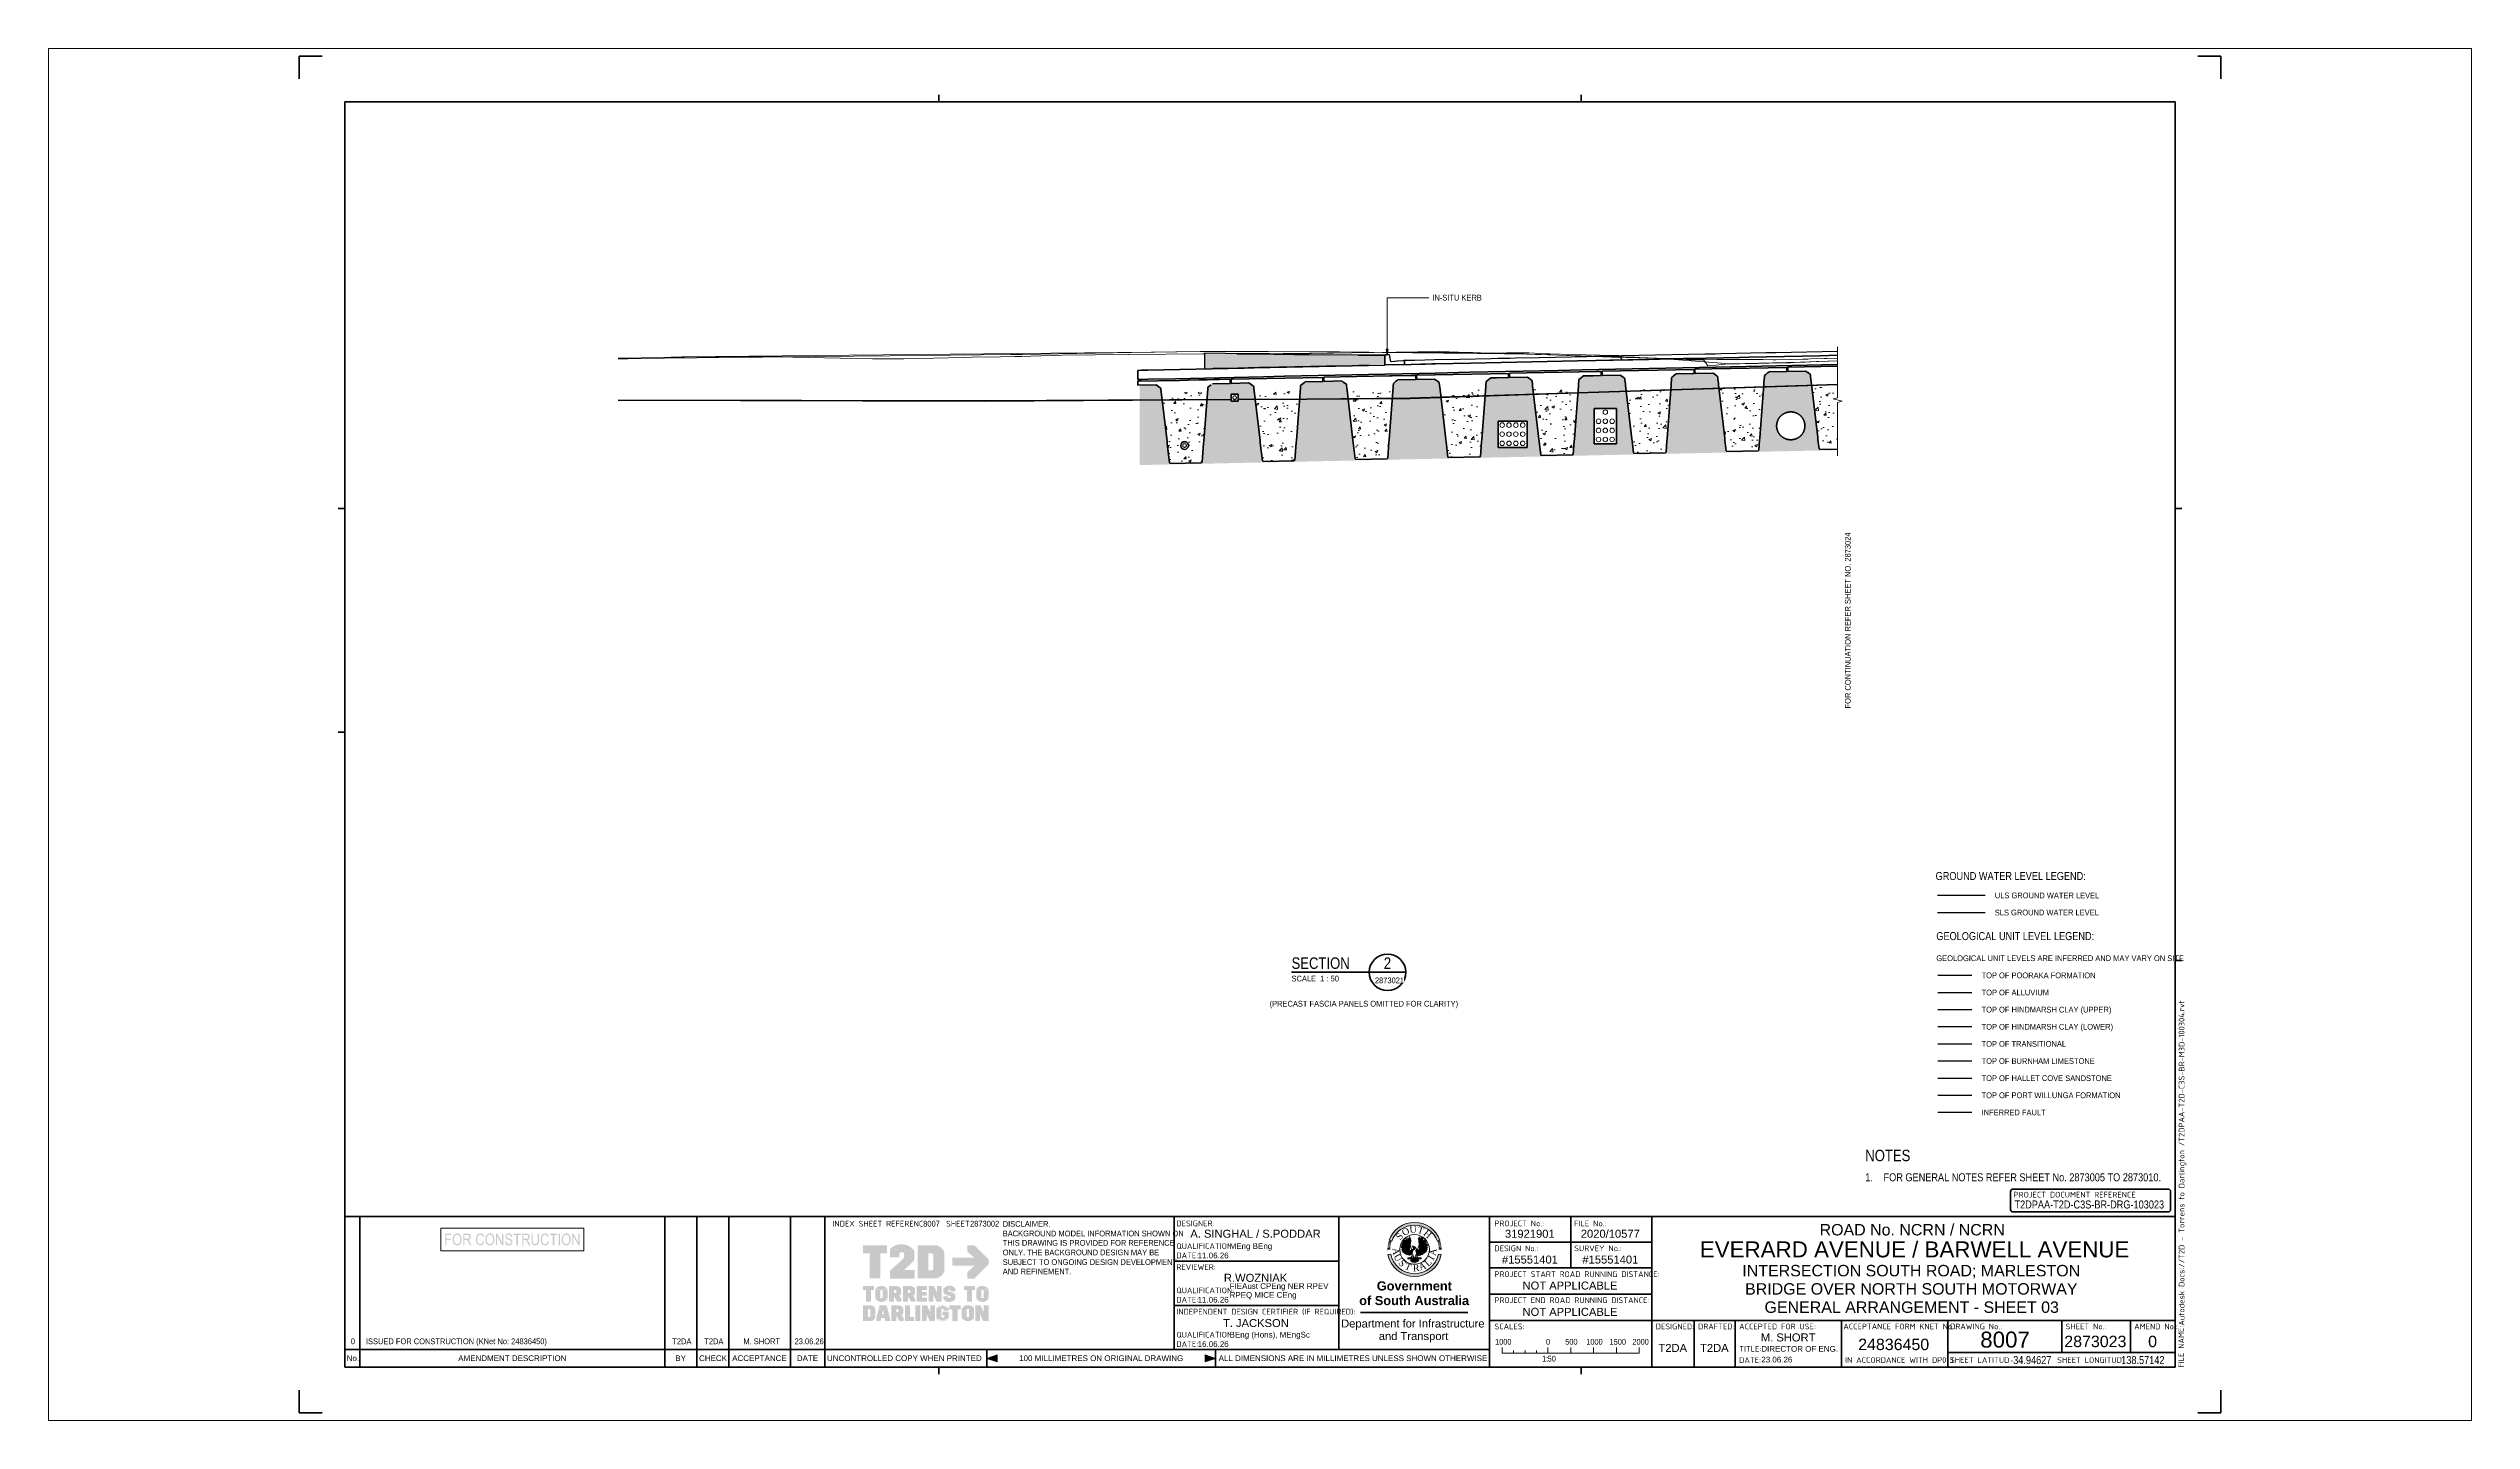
# Paper-space layout 'Layout1' of a CAD drawing. Header units: metres. Extents: x -0.11 to 0.95, y 0 to 0.6.
# The model-space entities are those that its viewports show. They can reach past a viewport. Long polylines and large blocks are cut down to what shows.
import ezdxf

# ---------------------------------------------------------------- set-up
doc = ezdxf.new("R2010")
doc.units = ezdxf.units.M
for name, pattern in [('Dash - Tight', [0.0045, 0.003, -0.0015]), ('Dash - Tight_2_', [0.0045, 0.003, -0.0015]), ('Dash dot', [0.015875, 0.00635, -0.004763, 0, -0.004763]), ('JacobsDash', [0.0045, 0.003, -0.0015]), ('JacobsDoubleCenter', [0.0255, 0.015, -0.0015, 0.003, -0.0015, 0.003, -0.0015])]:
    doc.linetypes.add(name, pattern=pattern)
doc.layers.get('Defpoints').update_dxf_attribs({"color": 41})
for name, color, linetype, lineweight in [('A-ANNO-NOTE', 7, 'Continuous', 9), ('A-ANNO-NOTE-STAMP', 10, 'Continuous', 18), ('A-DETL', 7, 'Continuous', 13), ('A-DETL-GENF', 7, 'Continuous', 9), ('A-FLOR', 7, 'Continuous', 50), ('A-ROOF', 7, 'Continuous', 50), ('C-TOPO', 7, 'Continuous', 9), ('G-ANNO-TEXT', 7, 'Continuous', 9), ('G-ANNO-TTLB', 7, 'Continuous', 9), ('G-IMPT', 7, 'Continuous', 13), ('S-BEAM', 7, 'Continuous', 50)]:
    doc.layers.add(name, color=color, linetype=linetype, lineweight=lineweight)
doc.layers.add('G-ANNO-NPLT', color=191, linetype='Continuous', plot=False)
doc.layers.get('G-ANNO-NPLT').freeze()
doc.styles.add('Arial', font='arial.ttf', dxfattribs={"height": 0.0025})
doc.styles.add('Arial Narrow', font='ARIALN.TTF', dxfattribs={"height": 0.125})
doc.styles.add('Arial Narrow_1', font='ARIALN.TTF', dxfattribs={"height": 0.0035})
doc.styles.add('Arial Narrow_2', font='ARIALN.TTF', dxfattribs={"height": 0.005})
doc.styles.add('Arial Narrow_3', font='ARIALN.TTF', dxfattribs={"height": 0.0025})
doc.styles.add('Arial Narrow_4', font='ARIALN.TTF', dxfattribs={"width": 0.9, "height": 0.0025})
doc.styles.add('Arial_1', font='arial.ttf', dxfattribs={"height": 0.0035})
doc.styles.add('Arial_2', font='arial.ttf', dxfattribs={"height": 0.005})
doc.styles.add('Arial_3', font='arial.ttf', dxfattribs={"height": 0.007})
doc.styles.add('Arial_B', font='arialbd.ttf', dxfattribs={"height": 0.004})
doc.styles.add('ISOCPEUR', font='isocpeur.ttf', dxfattribs={"height": 0.0025})
doc.styles.add('Times New Roman', font='times.ttf', dxfattribs={"height": 0.008001})
pattern_1 = [(50, (-1120.719, 10.849), (0.578435, -0.050612), [0.06048, -0.66532]), (355, (-1120.719, 10.849), (-0.111897, 0.6066), [0.04839, -0.53226]), (100.451, (-1120.671, 10.845), (0.466546, 0.555993), [0.0514, -0.56544]), (46.184, (-1120.719, 11.011), (0.86067, -0.133487), [0.09073, -0.99798]), (96.636, (-1120.648, 11), (0.753756, 0.78559), [0.0771, -0.84816]), (351.184, (-1120.719, 11.011), (0.753764, 0.78558), [0.07258, -0.79838]), (21, (-1120.639, 10.97), (0.481374, -0.324697), [0.06048, -0.66532]), (326, (-1120.639, 10.97), (0.196219, 0.584794), [0.04839, -0.53226]), (71.451, (-1120.599, 10.943), (0.6776, 0.260096), [0.0514, -0.56544]), (37.5, (-1120.719, 10.849), (0.0098042, 0.268466), [0.00168, -0.52413, 0.00168, -0.53865, -0.53427]), (37.5, (-1120.719, 10.849), (0.0098042, 0.268466), [-1.066, 0.00168, -0.5326]), (7.5, (-1120.719, 10.849), (0.212148, 0.318072), [0.00168, -0.30639, 0.00168, -0.51203, -0.20363]), (7.5, (-1120.719, 10.849), (0.212148, 0.318072), [-0.82177, 0.00168, -0.20195]), (327.5, (-1120.899, 10.849), (0.430499, -0.018185), [0.00168, -0.19994, 0.00168, -0.62735, -0.83468]), (327.5, (-1120.899, 10.849), (0.430499, -0.018185), [-0.83064, 0.00168, -0.833]), (317.5, (-1120.98, 10.849), (0.470313, 0.080731), [0.00168, -0.26042, 0.00168, -0.41606, -0.59274]), (317.5, (-1120.98, 10.849), (0.470313, 0.080731), [-0.67984, 0.00168, -0.59106])]

# ---------------------------------------------------------------- blocks, each defined once
blk = doc.blocks.new('T2DPAA-T2D-PWA-DE-XRF-000001 - Drawing3_dwg-8554483-GENERAL ARRANGEMENT - SHEET 03')
at = {"layer": 'G-IMPT'}
h = blk.add_hatch(color=256, dxfattribs=at)
edge = h.paths.add_edge_path()
edge.add_line((0.1549, 0.1015), (0.1515, 0.1021))
edge.add_arc((0.1226, 0.1077), 0.0295, 190.997, 349.003, ccw=False)
edge.add_line((0.0937, 0.1021), (0.0903, 0.1015))
edge.add_arc((0.1226, 0.1077), 0.0329, 190.997, 349.003)
edge = h.paths.add_edge_path()
edge.add_arc((0.1226, 0.1077), 0.0329, 20.0475, 159.9525, ccw=False)
edge.add_line((0.1535, 0.119), (0.1503, 0.1178))
edge.add_arc((0.1226, 0.1077), 0.0295, 20.0475, 159.9525)
edge.add_line((0.0949, 0.1178), (0.0917, 0.119))
h = blk.add_hatch(color=256, dxfattribs=at)
edge = h.paths.add_edge_path()
edge.add_arc((0.1226, 0.1077), 0.0329, 161.3902, 162.9856, ccw=False)
edge.add_line((0.0915, 0.1183), (0.0914, 0.1182))
edge.add_line((0.0915, 0.1183), (0.0947, 0.1172))
edge.add_line((0.0947, 0.1171), (0.0947, 0.1172))
edge.add_arc((0.1226, 0.1077), 0.0295, 161.3902, 162.9856)
edge.add_line((0.0944, 0.1163), (0.0911, 0.1174))
h = blk.add_hatch(color=256, dxfattribs=at)
edge = h.paths.add_edge_path()
edge.add_line((0.1206, 0.1074), (0.1207, 0.1074))
edge.add_line((0.1207, 0.1074), (0.1206, 0.1074))
edge = h.paths.add_edge_path()
edge.add_line((0.1166, 0.11), (0.1166, 0.1074))
edge.add_line((0.1166, 0.1074), (0.1183, 0.1065))
edge.add_line((0.1183, 0.1065), (0.119, 0.1076))
edge.add_line((0.119, 0.1076), (0.1204, 0.1079))
edge.add_line((0.1204, 0.1079), (0.1207, 0.1074))
edge.add_line((0.1207, 0.1074), (0.1211, 0.1067))
edge.add_line((0.1211, 0.1067), (0.1187, 0.1008))
edge.add_line((0.1187, 0.1008), (0.1178, 0.1012))
edge.add_line((0.1178, 0.1012), (0.1166, 0.1008))
edge.add_line((0.1166, 0.1008), (0.1161, 0.1012))
edge.add_line((0.1161, 0.1012), (0.1147, 0.101))
edge.add_line((0.1147, 0.101), (0.1143, 0.1017))
edge.add_line((0.1143, 0.1017), (0.1131, 0.1012))
edge.add_line((0.1131, 0.1012), (0.1128, 0.1022))
edge.add_line((0.1128, 0.1022), (0.1119, 0.1019))
edge.add_line((0.1119, 0.1019), (0.1119, 0.1029))
edge.add_line((0.1119, 0.1029), (0.1105, 0.1027))
edge.add_line((0.1105, 0.1027), (0.1107, 0.1043))
edge.add_line((0.1107, 0.1043), (0.1091, 0.1041))
edge.add_line((0.1091, 0.1041), (0.1095, 0.1057))
edge.add_line((0.1095, 0.1057), (0.1077, 0.106))
edge.add_line((0.1077, 0.106), (0.1081, 0.1069))
edge.add_line((0.1081, 0.1069), (0.1072, 0.1074))
edge.add_line((0.1072, 0.1074), (0.1081, 0.1091))
edge.add_line((0.1081, 0.1091), (0.1069, 0.11))
edge.add_line((0.1069, 0.11), (0.1081, 0.1112))
edge.add_line((0.1081, 0.1112), (0.1069, 0.1122))
edge.add_line((0.1069, 0.1122), (0.1085, 0.113))
edge.add_line((0.1085, 0.113), (0.1072, 0.1143))
edge.add_line((0.1072, 0.1143), (0.1095, 0.1145))
edge.add_line((0.1095, 0.1145), (0.1081, 0.116))
edge.add_line((0.1081, 0.116), (0.1105, 0.116))
edge.add_line((0.1105, 0.116), (0.1088, 0.1179))
edge.add_line((0.1088, 0.1179), (0.1119, 0.1163))
edge.add_line((0.1119, 0.1163), (0.1105, 0.1193))
edge.add_line((0.1105, 0.1193), (0.1138, 0.1172))
edge.add_line((0.1138, 0.1172), (0.1121, 0.121))
edge.add_line((0.1121, 0.121), (0.1147, 0.1181))
edge.add_line((0.1147, 0.1181), (0.1143, 0.1224))
edge.add_line((0.1143, 0.1224), (0.1159, 0.1188))
edge.add_line((0.1159, 0.1188), (0.1166, 0.1236))
edge.add_line((0.1166, 0.1236), (0.1171, 0.1207))
edge.add_line((0.1171, 0.1207), (0.1178, 0.1214))
edge.add_line((0.1178, 0.1214), (0.118, 0.1179))
edge.add_line((0.118, 0.1179), (0.1171, 0.1131))
edge.add_line((0.1171, 0.1131), (0.1178, 0.111))
edge.add_line((0.1178, 0.111), (0.1166, 0.11))
for points in [[(0.1105, 0.1193), (0.1088, 0.1179), (0.1119, 0.1163)], [(0.1369, 0.1093), (0.1385, 0.1081), (0.1367, 0.1074), (0.1376, 0.106), (0.1357, 0.106), (0.1367, 0.1043), (0.1348, 0.1043), (0.1348, 0.1031), (0.1336, 0.1034), (0.1331, 0.1022), (0.1322, 0.1024), (0.1317, 0.1015), (0.1305, 0.1017), (0.1301, 0.101), (0.1296, 0.1015), (0.1291, 0.1005), (0.1286, 0.1008), (0.1277, 0.1003), (0.1275, 0.101), (0.1268, 0.1003), (0.1251, 0.1029), (0.1242, 0.1065), (0.1246, 0.1076), (0.1263, 0.1076), (0.127, 0.1067), (0.1284, 0.1072), (0.1291, 0.11), (0.1275, 0.1112), (0.1282, 0.1133), (0.1275, 0.1219), (0.1284, 0.121), (0.1289, 0.1236), (0.1294, 0.1193), (0.1312, 0.1226), (0.1305, 0.1191), (0.1331, 0.1212), (0.1317, 0.1179), (0.1348, 0.1195), (0.1324, 0.116), (0.1364, 0.1179), (0.1341, 0.1155), (0.1371, 0.116), (0.1355, 0.1143), (0.1381, 0.1141), (0.1364, 0.1131), (0.1383, 0.1124), (0.1367, 0.1114), (0.1385, 0.11)], [(0.1312, 0.1226), (0.1331, 0.1212), (0.1305, 0.1191)], [(0.1348, 0.1195), (0.1364, 0.1179), (0.1324, 0.116)], [(0.1069, 0.1122), (0.1069, 0.11), (0.1081, 0.1112)], [(0.1081, 0.116), (0.1072, 0.1143), (0.1095, 0.1145)], [(0.1077, 0.106), (0.1091, 0.1041), (0.1095, 0.1057)], [(0.1105, 0.1027), (0.1119, 0.1019), (0.1119, 0.1029)], [(0.1225, 0.0967), (0.1233, 0.0985), (0.1277, 0.0943), (0.1263, 0.0929), (0.1237, 0.092), (0.1202, 0.0924), (0.1176, 0.0943), (0.1218, 0.0984)], [(0.1291, 0.1005), (0.1301, 0.101), (0.1296, 0.1015)], [(0.1317, 0.1015), (0.1331, 0.1022), (0.1322, 0.1024)], [(0.1383, 0.1124), (0.1381, 0.1141), (0.1364, 0.1131)]]:
    blk.add_hatch(color=256, dxfattribs=at).paths.add_polyline_path(points)
h = blk.add_hatch(color=256, dxfattribs=at)
edge = h.paths.add_edge_path()
edge.add_line((0.154, 0.1174), (0.1508, 0.1163))
edge.add_arc((0.1226, 0.1077), 0.0295, 17.0144, 18.6098)
edge.add_line((0.1505, 0.1172), (0.1505, 0.1171))
edge.add_line((0.1505, 0.1172), (0.1537, 0.1183))
edge.add_line((0.1538, 0.1182), (0.1537, 0.1183))
edge.add_arc((0.1226, 0.1077), 0.0329, 17.0144, 18.6098, ccw=False)
h = blk.add_hatch(color=256, dxfattribs=at)
edge = h.paths.add_edge_path()
edge.add_line((0.0931, 0.1083), (0.0897, 0.1083))
edge.add_arc((0.1226, 0.1077), 0.0329, 177.3415, 178.9368, ccw=False)
edge.add_line((0.0897, 0.1094), (0.0897, 0.1093))
edge.add_line((0.0897, 0.1094), (0.0932, 0.1092))
edge.add_line((0.0932, 0.1091), (0.0932, 0.1092))
edge.add_arc((0.1226, 0.1077), 0.0295, 177.3415, 178.9368)
h = blk.add_hatch(color=256, dxfattribs=at)
edge = h.paths.add_edge_path()
edge.add_line((0.0931, 0.1069), (0.0897, 0.1068))
edge.add_arc((0.1226, 0.1077), 0.0329, 180, 181.5953, ccw=False)
edge.add_line((0.0897, 0.1078), (0.0897, 0.1077))
edge.add_line((0.0897, 0.1078), (0.0931, 0.1078))
edge.add_line((0.0931, 0.1077), (0.0931, 0.1078))
edge.add_arc((0.1226, 0.1077), 0.0295, 180, 181.5953)
h = blk.add_hatch(color=256, dxfattribs=at)
edge = h.paths.add_edge_path()
edge.add_arc((0.1226, 0.1077), 0.0329, 174.6829, 176.2783, ccw=False)
edge.add_line((0.0899, 0.1109), (0.0898, 0.1108))
edge.add_line((0.0899, 0.1109), (0.0933, 0.1106))
edge.add_line((0.0933, 0.1105), (0.0933, 0.1106))
edge.add_arc((0.1226, 0.1077), 0.0295, 174.6829, 176.2783)
edge.add_line((0.0932, 0.1096), (0.0898, 0.1099))
h = blk.add_hatch(color=256, dxfattribs=at)
edge = h.paths.add_edge_path()
edge.add_arc((0.1226, 0.1077), 0.0329, 172.0244, 173.6197, ccw=False)
edge.add_line((0.09, 0.1124), (0.09, 0.1123))
edge.add_line((0.09, 0.1124), (0.0934, 0.1119))
edge.add_line((0.0934, 0.1118), (0.0934, 0.1119))
edge.add_arc((0.1226, 0.1077), 0.0295, 172.0244, 173.6197)
edge.add_line((0.0933, 0.111), (0.0899, 0.1114))
h = blk.add_hatch(color=256, dxfattribs=at)
edge = h.paths.add_edge_path()
edge.add_arc((0.1226, 0.1077), 0.0329, 169.3658, 170.9612, ccw=False)
edge.add_line((0.0903, 0.1139), (0.0903, 0.1138))
edge.add_line((0.0903, 0.1139), (0.0937, 0.1133))
edge.add_line((0.0936, 0.1132), (0.0937, 0.1133))
edge.add_arc((0.1226, 0.1077), 0.0295, 169.3658, 170.9612)
edge.add_line((0.0935, 0.1124), (0.0901, 0.1129))
h = blk.add_hatch(color=256, dxfattribs=at)
edge = h.paths.add_edge_path()
edge.add_arc((0.1226, 0.1077), 0.0329, 166.7073, 168.3026, ccw=False)
edge.add_line((0.0906, 0.1154), (0.0906, 0.1153))
edge.add_line((0.0906, 0.1154), (0.0939, 0.1146))
edge.add_line((0.0939, 0.1145), (0.0939, 0.1146))
edge.add_arc((0.1226, 0.1077), 0.0295, 166.7073, 168.3026)
edge.add_line((0.0937, 0.1137), (0.0904, 0.1144))
h = blk.add_hatch(color=256, dxfattribs=at)
edge = h.paths.add_edge_path()
edge.add_line((0.0941, 0.115), (0.0907, 0.1159))
edge.add_arc((0.1226, 0.1077), 0.0329, 164.0488, 165.6441, ccw=False)
edge.add_line((0.091, 0.1169), (0.091, 0.1168))
edge.add_line((0.091, 0.1169), (0.0943, 0.1159))
edge.add_line((0.0943, 0.1158), (0.0943, 0.1159))
edge.add_arc((0.1226, 0.1077), 0.0295, 164.0488, 165.6441)
h = blk.add_hatch(color=256, dxfattribs=at)
edge = h.paths.add_edge_path()
edge.add_line((0.1232, 0.1095), (0.1225, 0.1076))
edge.add_line((0.1225, 0.1076), (0.1207, 0.1074))
edge.add_line((0.1207, 0.1074), (0.1207, 0.1074))
edge.add_line((0.1207, 0.1074), (0.1216, 0.1086))
edge.add_line((0.1216, 0.1086), (0.1197, 0.1119))
edge.add_line((0.1197, 0.1119), (0.1232, 0.1107))
edge.add_line((0.1232, 0.1107), (0.1239, 0.1098))
edge.add_line((0.1239, 0.1098), (0.1232, 0.1095))
h = blk.add_hatch(color=256, dxfattribs=at)
edge = h.paths.add_edge_path()
edge.add_arc((0.1226, 0.1077), 0.0295, 14.3559, 15.9512)
edge.add_line((0.1509, 0.1159), (0.1509, 0.1158))
edge.add_line((0.1509, 0.1159), (0.1542, 0.1169))
edge.add_line((0.1542, 0.1168), (0.1542, 0.1169))
edge.add_arc((0.1226, 0.1077), 0.0329, 14.3559, 15.9512, ccw=False)
edge.add_line((0.1545, 0.1159), (0.1511, 0.115))
h = blk.add_hatch(color=256, dxfattribs=at)
edge = h.paths.add_edge_path()
edge.add_line((0.1548, 0.1144), (0.1514, 0.1137))
edge.add_arc((0.1226, 0.1077), 0.0295, 11.6974, 13.2927)
edge.add_line((0.1512, 0.1146), (0.1513, 0.1145))
edge.add_line((0.1512, 0.1146), (0.1546, 0.1154))
edge.add_line((0.1546, 0.1153), (0.1546, 0.1154))
edge.add_arc((0.1226, 0.1077), 0.0329, 11.6974, 13.2927, ccw=False)
h = blk.add_hatch(color=256, dxfattribs=at)
edge = h.paths.add_edge_path()
edge.add_arc((0.1226, 0.1077), 0.0295, 9.0388, 10.6342)
edge.add_line((0.1515, 0.1133), (0.1515, 0.1132))
edge.add_line((0.1515, 0.1133), (0.1549, 0.1139))
edge.add_line((0.1549, 0.1138), (0.1549, 0.1139))
edge.add_arc((0.1226, 0.1077), 0.0329, 9.0388, 10.6342, ccw=False)
edge.add_line((0.1551, 0.1129), (0.1517, 0.1124))
h = blk.add_hatch(color=256, dxfattribs=at)
edge = h.paths.add_edge_path()
edge.add_arc((0.1226, 0.1077), 0.0295, 6.3803, 7.9756)
edge.add_line((0.1518, 0.1119), (0.1518, 0.1118))
edge.add_line((0.1518, 0.1119), (0.1552, 0.1124))
edge.add_line((0.1552, 0.1123), (0.1552, 0.1124))
edge.add_arc((0.1226, 0.1077), 0.0329, 6.3803, 7.9756, ccw=False)
edge.add_line((0.1553, 0.1114), (0.1519, 0.111))
h = blk.add_hatch(color=256, dxfattribs=at)
edge = h.paths.add_edge_path()
edge.add_line((0.1554, 0.1099), (0.152, 0.1096))
edge.add_arc((0.1226, 0.1077), 0.0295, 3.7217, 5.3171)
edge.add_line((0.1519, 0.1106), (0.1519, 0.1105))
edge.add_line((0.1519, 0.1106), (0.1553, 0.1109))
edge.add_line((0.1553, 0.1108), (0.1553, 0.1109))
edge.add_arc((0.1226, 0.1077), 0.0329, 3.7217, 5.3171, ccw=False)
h = blk.add_hatch(color=256, dxfattribs=at)
edge = h.paths.add_edge_path()
edge.add_line((0.1555, 0.1083), (0.1521, 0.1083))
edge.add_arc((0.1226, 0.1077), 0.0295, 1.0632, 2.6585)
edge.add_line((0.152, 0.1092), (0.152, 0.1091))
edge.add_line((0.152, 0.1092), (0.1554, 0.1094))
edge.add_line((0.1555, 0.1093), (0.1554, 0.1094))
edge.add_arc((0.1226, 0.1077), 0.0329, 1.0632, 2.6585, ccw=False)
h = blk.add_hatch(color=256, dxfattribs=at)
edge = h.paths.add_edge_path()
edge.add_line((0.1555, 0.1068), (0.152, 0.1069))
edge.add_arc((0.1226, 0.1077), 0.0295, 358.4047, 360)
edge.add_line((0.1521, 0.1078), (0.1521, 0.1077))
edge.add_line((0.1521, 0.1078), (0.1555, 0.1078))
edge.add_line((0.1555, 0.1077), (0.1555, 0.1078))
edge.add_arc((0.1226, 0.1077), 0.0329, 358.4047, 360, ccw=False)
for p, q in [((0.0917, 0.119), (0.0949, 0.1178)), ((0.1105, 0.1193), (0.1088, 0.1179)), ((0.1088, 0.1179), (0.1119, 0.1163)), ((0.1119, 0.1163), (0.1105, 0.1193)), ((0.1305, 0.1191), (0.1312, 0.1226)), ((0.1331, 0.1212), (0.1305, 0.1191)), ((0.1312, 0.1226), (0.1331, 0.1212)), ((0.1324, 0.116), (0.1348, 0.1195)), ((0.1364, 0.1179), (0.1324, 0.116)), ((0.1348, 0.1195), (0.1364, 0.1179)), ((0.1503, 0.1178), (0.1535, 0.119)), ((0.0903, 0.1015), (0.0937, 0.1021)), ((0.1069, 0.1122), (0.1069, 0.11)), ((0.1081, 0.1112), (0.1069, 0.1122)), ((0.1069, 0.11), (0.1081, 0.1112)), ((0.1081, 0.116), (0.1072, 0.1143)), ((0.1072, 0.1143), (0.1095, 0.1145)), ((0.1077, 0.106), (0.1091, 0.1041)), ((0.1095, 0.1057), (0.1077, 0.106)), ((0.1095, 0.1145), (0.1081, 0.116)), ((0.1091, 0.1041), (0.1095, 0.1057)), ((0.1119, 0.1029), (0.1105, 0.1027)), ((0.1105, 0.1027), (0.1119, 0.1019)), ((0.1119, 0.1019), (0.1119, 0.1029)), ((0.115, 0.0967), (0.1197, 0.0967)), ((0.1211, 0.1003), (0.1173, 0.0974)), ((0.1244, 0.1003), (0.1272, 0.0974)), ((0.1256, 0.0967), (0.1308, 0.0967)), ((0.1296, 0.1015), (0.1291, 0.1005)), ((0.1291, 0.1005), (0.1301, 0.101)), ((0.1301, 0.101), (0.1296, 0.1015)), ((0.1322, 0.1024), (0.1317, 0.1015)), ((0.1317, 0.1015), (0.1331, 0.1022)), ((0.1331, 0.1022), (0.1322, 0.1024)), ((0.1381, 0.1141), (0.1364, 0.1131)), ((0.1364, 0.1131), (0.1383, 0.1124)), ((0.1383, 0.1124), (0.1381, 0.1141)), ((0.1515, 0.1021), (0.1549, 0.1015))]:
    blk.add_line(p, q, dxfattribs=at)
at = {"layer": 'G-IMPT', "flags": 128}
for points in [[(0.1085, 0.113), (0.1072, 0.1143), (0.1095, 0.1145), (0.1081, 0.116), (0.1105, 0.116), (0.1088, 0.1179), (0.1119, 0.1163), (0.1105, 0.1193), (0.1138, 0.1172), (0.1121, 0.121), (0.1147, 0.1181), (0.1143, 0.1224), (0.1159, 0.1188), (0.1166, 0.1236), (0.1171, 0.1207), (0.1178, 0.1214), (0.118, 0.1179), (0.1171, 0.1131), (0.119, 0.1076), (0.1204, 0.1079), (0.1211, 0.1067), (0.1187, 0.1008), (0.1178, 0.1012), (0.1166, 0.1008), (0.1161, 0.1012), (0.1147, 0.101), (0.1143, 0.1017), (0.1131, 0.1012), (0.1128, 0.1022), (0.1119, 0.1019), (0.1119, 0.1029), (0.1105, 0.1027), (0.1107, 0.1043), (0.1091, 0.1041), (0.1095, 0.1057), (0.1077, 0.106), (0.1081, 0.1069), (0.1072, 0.1074), (0.1081, 0.1091), (0.1069, 0.11), (0.1081, 0.1112), (0.1069, 0.1122), (0.1087, 0.1131)], [(0.1199, 0.1031), (0.1225, 0.0967), (0.1251, 0.1029), (0.1242, 0.1065), (0.1246, 0.1076), (0.1263, 0.1076), (0.1282, 0.1133), (0.1275, 0.1219), (0.1284, 0.121), (0.1289, 0.1236), (0.1294, 0.1193), (0.1312, 0.1226), (0.1305, 0.1191), (0.1331, 0.1212), (0.1317, 0.1179), (0.1348, 0.1195), (0.1324, 0.116), (0.1364, 0.1179), (0.1341, 0.1155), (0.1371, 0.116), (0.1355, 0.1143), (0.1381, 0.1141), (0.1364, 0.1131), (0.1383, 0.1124), (0.1367, 0.1114), (0.1385, 0.11), (0.1369, 0.1093), (0.1385, 0.1081), (0.1367, 0.1074), (0.1376, 0.106), (0.1357, 0.106), (0.1367, 0.1043), (0.1348, 0.1043), (0.1348, 0.1031), (0.1336, 0.1034), (0.1331, 0.1022), (0.1322, 0.1024), (0.1317, 0.1015), (0.1305, 0.1017), (0.1301, 0.101), (0.1296, 0.1015), (0.1291, 0.1005), (0.1286, 0.1008), (0.1277, 0.1003), (0.1275, 0.101), (0.1268, 0.1003), (0.1251, 0.1029)], [(0.1206, 0.0974), (0.1145, 0.0974), (0.1145, 0.0962), (0.1194, 0.0962)], [(0.119, 0.1076), (0.1183, 0.1065), (0.1166, 0.1074), (0.1166, 0.11), (0.1178, 0.111)], [(0.1218, 0.0984), (0.1176, 0.0943), (0.1202, 0.0924), (0.1237, 0.092), (0.1263, 0.0929), (0.1277, 0.0943), (0.1233, 0.0985)], [(0.1239, 0.1098), (0.1244, 0.1091), (0.1246, 0.1076)], [(0.1246, 0.0974), (0.1308, 0.0974), (0.1308, 0.0962), (0.126, 0.0962)], [(0.1263, 0.1076), (0.127, 0.1067), (0.1284, 0.1072), (0.1291, 0.11), (0.1275, 0.1112)]]:
    blk.add_lwpolyline(points, dxfattribs=at)
blk.add_lwpolyline([(0.1206, 0.1074), (0.1216, 0.1086), (0.1197, 0.1119), (0.1232, 0.1107), (0.1239, 0.1098), (0.1232, 0.1095), (0.1225, 0.1076)], close=True, dxfattribs=at)
at = {"layer": 'G-IMPT'}
blk.add_circle((0.1226, 0.1077), 0.018, dxfattribs=at)
for radius, start, end in [(0.0329, 20.0475, 159.9525), (0.0295, 20.0475, 159.9525), (0.0329, 190.997, 349.003), (0.0295, 190.997, 349.003)]:
    blk.add_arc((0.1226, 0.1077), radius, start, end, dxfattribs=at)
at = {"layer": 'G-IMPT', "lineweight": 9, "char_height": 0.008, "attachment_point": 2, "line_spacing_factor": 1.029793, "style": 'Times New Roman'}
for s, insert, width, rotation in [('S', (0.1012, 0.1263), 0.008041, 49.0663), ('O', (0.1099, 0.133), 0.010353, 26.6943), ('U', (0.1205, 0.136), 0.010353, 4.3222), ('T', (0.1314, 0.1347), 0.008744, 341.9502), ('H', (0.141, 0.1293), 0.010353, 319.5782), ('A', (0.104, 0.106), 0.010353, 279.6978), ('U', (0.1058, 0.0996), 0.010353, 300.15), ('S', (0.1107, 0.0935), 0.008041, 310.3575), ('T', (0.1164, 0.0903), 0.008744, 336.9699), ('R', (0.1244, 0.0893), 0.009549, 3.701), ('A', (0.1307, 0.0909), 0.010353, 21.3382), ('L', (0.1363, 0.0949), 0.008744, 42.375), ('I', (0.1395, 0.0995), 0.004825, 60.5783), ('A', (0.141, 0.1048), 0.010353, 83.64)]:
    blk.add_mtext(s, dxfattribs=dict(at, insert=insert, width=width, rotation=rotation))
blk = doc.blocks.new('T2DPAA-T2D-PWA-DE-XRF-000001 - Standard-9403698-GENERAL ARRANGEMENT - SHEET 03')
at = {"layer": 'G-ANNO-TTLB', "true_color": 0x1d4a5c}
h = blk.add_hatch(color=139, dxfattribs=at)
edge = h.paths.add_edge_path()
edge.add_line((0.2623, 0.0443), (0.2623, 0.0452))
edge.add_arc((0.2616, 0.044), 0.00145, 58.8241, 99.793)
edge.add_line((0.2613, 0.0454), (0.2613, 0.0441))
edge.add_arc((0.2616, 0.0455), 0.00141, 259.7202, 301.6629)
edge = h.paths.add_edge_path()
edge.add_arc((0.2625, 0.0448), 0.00224, 301.808, 330.1086, ccw=False)
edge.add_line((0.2637, 0.0429), (0.2645, 0.0415))
edge.add_line((0.2645, 0.0415), (0.2645, 0.0403))
edge.add_line((0.2645, 0.0403), (0.2627, 0.0403))
edge.add_line((0.2627, 0.0403), (0.2613, 0.0425))
edge.add_line((0.2613, 0.0425), (0.2613, 0.0403))
edge.add_line((0.2613, 0.0403), (0.2591, 0.0403))
edge.add_line((0.2591, 0.0403), (0.2591, 0.0471))
edge.add_line((0.2591, 0.0471), (0.2624, 0.0471))
edge.add_arc((0.2623, 0.0446), 0.00248, 32.8357, 87.7033, ccw=False)
edge.add_line((0.2644, 0.046), (0.2644, 0.0437))
edge = h.paths.add_edge_path()
edge.add_line((0.2674, 0.0527), (0.2674, 0.0537))
edge.add_arc((0.2667, 0.0524), 0.00145, 58.8241, 99.793)
edge.add_line((0.2665, 0.0539), (0.2665, 0.0526))
edge.add_arc((0.2667, 0.0539), 0.00141, 259.7202, 301.6629)
edge = h.paths.add_edge_path()
edge.add_arc((0.2676, 0.0532), 0.00224, 301.808, 330.1086, ccw=False)
edge.add_line((0.2688, 0.0513), (0.2696, 0.0499))
edge.add_line((0.2696, 0.0499), (0.2696, 0.0487))
edge.add_line((0.2696, 0.0487), (0.2678, 0.0487))
edge.add_line((0.2678, 0.0487), (0.2664, 0.051))
edge.add_line((0.2664, 0.051), (0.2664, 0.0487))
edge.add_line((0.2664, 0.0487), (0.2642, 0.0487))
edge.add_line((0.2642, 0.0487), (0.2642, 0.0555))
edge.add_line((0.2642, 0.0555), (0.2676, 0.0555))
edge.add_arc((0.2675, 0.0531), 0.00248, 32.8357, 87.7033, ccw=False)
edge.add_line((0.2695, 0.0544), (0.2695, 0.0521))
edge = h.paths.add_edge_path()
edge.add_line((0.2499, 0.0422), (0.2499, 0.0452))
edge.add_arc((0.2491, 0.0441), 0.00138, 56.3448, 98.7814)
edge.add_line((0.2489, 0.0454), (0.2489, 0.0419))
edge.add_arc((0.2491, 0.0433), 0.00138, 261.2186, 303.6552)
edge = h.paths.add_edge_path()
edge.add_line((0.2613, 0.0527), (0.2613, 0.0537))
edge.add_arc((0.2606, 0.0524), 0.00145, 58.8241, 99.793)
edge.add_line((0.2603, 0.0539), (0.2603, 0.0526))
edge.add_arc((0.2606, 0.0539), 0.00141, 259.7202, 301.6629)
edge = h.paths.add_edge_path()
edge.add_line((0.2502, 0.0403), (0.2467, 0.0403))
edge.add_line((0.2467, 0.0403), (0.2467, 0.0471))
edge.add_line((0.2467, 0.0471), (0.2501, 0.0471))
edge.add_arc((0.25, 0.0447), 0.00241, 26.2483, 85.5583, ccw=False)
edge.add_line((0.2521, 0.0457), (0.2521, 0.0416))
edge.add_arc((0.2502, 0.0424), 0.00209, 270, 338.4707, ccw=False)
h.paths.add_polyline_path([(0.2555, 0.0451), (0.255, 0.0432), (0.2559, 0.0432)])
h.paths.add_polyline_path([(0.2585, 0.0415), (0.2585, 0.0403), (0.2564, 0.0403), (0.2562, 0.0415), (0.2547, 0.0415), (0.2544, 0.0403), (0.2526, 0.0403), (0.2526, 0.0415), (0.254, 0.0471), (0.2571, 0.0471)])
h.paths.add_polyline_path([(0.2673, 0.042), (0.269, 0.042), (0.269, 0.0403), (0.2651, 0.0403), (0.2651, 0.0471), (0.2673, 0.0471)])
h.paths.add_polyline_path([(0.2718, 0.0403), (0.2696, 0.0403), (0.2696, 0.0471), (0.2718, 0.0471)])
h.paths.add_polyline_path([(0.2762, 0.0441), (0.2762, 0.0471), (0.2782, 0.0471), (0.2782, 0.0403), (0.2759, 0.0403), (0.2746, 0.0432), (0.2746, 0.0403), (0.2725, 0.0403), (0.2725, 0.0471), (0.2748, 0.0471)])
edge = h.paths.add_edge_path()
edge.add_arc((0.2817, 0.0424), 0.000774, 214.5178, 325.4822)
edge.add_line((0.2823, 0.0419), (0.2823, 0.0427))
edge.add_line((0.2823, 0.0427), (0.2815, 0.0427))
edge.add_line((0.2815, 0.0427), (0.2815, 0.0443))
edge.add_line((0.2815, 0.0443), (0.2842, 0.0443))
edge.add_line((0.2842, 0.0443), (0.2842, 0.0415))
edge.add_arc((0.2819, 0.0428), 0.00262, 274.1131, 330.4929, ccw=False)
edge.add_arc((0.2815, 0.0434), 0.00327, 260.2337, 279.7663, ccw=False)
edge.add_arc((0.2812, 0.0429), 0.00275, 208.3817, 264.7517, ccw=False)
edge.add_line((0.2788, 0.0416), (0.2788, 0.0458))
edge.add_arc((0.2812, 0.0445), 0.00268, 94.8448, 152.8409, ccw=False)
edge.add_arc((0.2815, 0.0424), 0.00482, 83.0812, 96.9188, ccw=False)
edge.add_arc((0.2818, 0.0444), 0.00278, 31.3102, 83.6241, ccw=False)
edge.add_line((0.2842, 0.0459), (0.2842, 0.0447))
edge.add_line((0.2842, 0.0447), (0.282, 0.0447))
edge.add_line((0.282, 0.0447), (0.282, 0.0455))
edge.add_arc((0.2815, 0.0451), 0.000641, 40.732, 139.268)
edge.add_line((0.281, 0.0455), (0.281, 0.0419))
h.paths.add_polyline_path([(0.2882, 0.0403), (0.2859, 0.0403), (0.2859, 0.0454), (0.2846, 0.0454), (0.2846, 0.0471), (0.2895, 0.0471), (0.2895, 0.0454), (0.2882, 0.0454)])
edge = h.paths.add_edge_path()
edge.add_arc((0.2927, 0.0429), 0.00104, 239.6549, 300.3451)
edge.add_line((0.2932, 0.042), (0.2932, 0.0454))
edge.add_arc((0.2927, 0.0445), 0.00103, 59.5446, 120.4554)
edge.add_line((0.2921, 0.0454), (0.2921, 0.042))
edge = h.paths.add_edge_path()
edge.add_arc((0.2927, 0.0434), 0.00323, 212.7347, 327.2653, ccw=False)
edge.add_line((0.29, 0.0417), (0.29, 0.0458))
edge.add_arc((0.2927, 0.044), 0.00323, 32.6408, 147.3592, ccw=False)
edge.add_line((0.2954, 0.0458), (0.2954, 0.0417))
h.paths.add_polyline_path([(0.3017, 0.0403), (0.2993, 0.0403), (0.298, 0.0432), (0.298, 0.0403), (0.2959, 0.0403), (0.2959, 0.0471), (0.2982, 0.0471), (0.2996, 0.0441), (0.2996, 0.0471), (0.3017, 0.0471)])
edge = h.paths.add_edge_path()
edge.add_arc((0.299, 0.0513), 0.00104, 239.6549, 300.3451)
edge.add_line((0.2995, 0.0504), (0.2995, 0.0538))
edge.add_arc((0.299, 0.0529), 0.00103, 59.5446, 120.4554)
edge.add_line((0.2985, 0.0538), (0.2985, 0.0504))
edge = h.paths.add_edge_path()
edge.add_arc((0.299, 0.0518), 0.00323, 212.7347, 327.2653, ccw=False)
edge.add_line((0.2963, 0.0501), (0.2963, 0.0542))
edge.add_arc((0.299, 0.0524), 0.00323, 32.6408, 147.3592, ccw=False)
edge.add_line((0.3017, 0.0542), (0.3017, 0.0501))
h.paths.add_polyline_path([(0.2945, 0.0487), (0.2923, 0.0487), (0.2923, 0.0538), (0.2909, 0.0538), (0.2909, 0.0555), (0.2958, 0.0555), (0.2958, 0.0538), (0.2945, 0.0538)])
edge = h.paths.add_edge_path()
edge.add_line((0.2872, 0.0518), (0.2872, 0.0499))
edge.add_arc((0.2849, 0.0513), 0.0027, 273.7285, 329.3952, ccw=False)
edge.add_line((0.285, 0.0486), (0.2841, 0.0486))
edge.add_arc((0.2842, 0.0512), 0.00266, 210.1626, 267.7624, ccw=False)
edge.add_line((0.2819, 0.0499), (0.2819, 0.051))
edge.add_line((0.2819, 0.051), (0.2841, 0.051))
edge.add_arc((0.2845, 0.0508), 0.000522, 155.2714, 300.4507)
edge.add_arc((0.2846, 0.0508), 0.000487, 289.6558, 416.8121)
edge.add_line((0.2849, 0.0512), (0.2834, 0.0515))
edge.add_arc((0.2841, 0.054), 0.00253, 213.4271, 255.8381, ccw=False)
edge.add_line((0.2819, 0.0526), (0.2819, 0.0544))
edge.add_arc((0.2846, 0.0525), 0.00325, 35.8397, 144.1603, ccw=False)
edge.add_line((0.2872, 0.0544), (0.2872, 0.0533))
edge.add_line((0.2872, 0.0533), (0.2851, 0.0533))
edge.add_arc((0.2846, 0.0535), 0.000494, 335.3316, 479.9481)
edge.add_arc((0.2845, 0.0535), 0.000428, 103.9979, 246.4243)
edge.add_line((0.2843, 0.0531), (0.2853, 0.0529))
edge.add_arc((0.2849, 0.0501), 0.00281, 35.1328, 82.3403, ccw=False)
h.paths.add_polyline_path([(0.2792, 0.0526), (0.2792, 0.0555), (0.2812, 0.0555), (0.2812, 0.0487), (0.2789, 0.0487), (0.2776, 0.0517), (0.2776, 0.0487), (0.2755, 0.0487), (0.2755, 0.0555), (0.2778, 0.0555)])
h.paths.add_polyline_path([(0.2725, 0.053), (0.2746, 0.053), (0.2746, 0.0513), (0.2725, 0.0513), (0.2725, 0.0504), (0.2748, 0.0504), (0.2748, 0.0487), (0.2703, 0.0487), (0.2703, 0.0555), (0.2748, 0.0555), (0.2748, 0.0538), (0.2725, 0.0538)])
edge = h.paths.add_edge_path()
edge.add_arc((0.2615, 0.0532), 0.00224, 301.808, 330.1086, ccw=False)
edge.add_line((0.2627, 0.0513), (0.2635, 0.0499))
edge.add_line((0.2635, 0.0499), (0.2635, 0.0487))
edge.add_line((0.2635, 0.0487), (0.2617, 0.0487))
edge.add_line((0.2617, 0.0487), (0.2603, 0.051))
edge.add_line((0.2603, 0.051), (0.2603, 0.0487))
edge.add_line((0.2603, 0.0487), (0.2581, 0.0487))
edge.add_line((0.2581, 0.0487), (0.2581, 0.0555))
edge.add_line((0.2581, 0.0555), (0.2614, 0.0555))
edge.add_arc((0.2613, 0.0531), 0.00248, 32.8357, 87.7033, ccw=False)
edge.add_line((0.2634, 0.0544), (0.2634, 0.0521))
edge = h.paths.add_edge_path()
edge.add_line((0.2543, 0.0538), (0.2543, 0.0504))
edge.add_arc((0.2548, 0.0513), 0.00104, 239.6549, 300.3451)
edge.add_line((0.2553, 0.0504), (0.2553, 0.0538))
edge.add_arc((0.2548, 0.0529), 0.00103, 59.5446, 120.4554)
edge = h.paths.add_edge_path()
edge.add_line((0.2521, 0.0501), (0.2521, 0.0542))
edge.add_arc((0.2548, 0.0524), 0.00323, 32.6408, 147.3592, ccw=False)
edge.add_line((0.2575, 0.0542), (0.2575, 0.0501))
edge.add_arc((0.2548, 0.0518), 0.00323, 212.7347, 327.2653, ccw=False)
h.paths.add_polyline_path([(0.2503, 0.0487), (0.248, 0.0487), (0.248, 0.0538), (0.2467, 0.0538), (0.2467, 0.0555), (0.2516, 0.0555), (0.2516, 0.0538), (0.2503, 0.0538)])
h.paths.add_polyline_path([(0.3017, 0.0672), (0.3017, 0.0651), (0.2955, 0.0588), (0.2924, 0.0588), (0.2924, 0.0616), (0.2955, 0.0644), (0.2858, 0.0644), (0.2858, 0.0679), (0.2955, 0.0679), (0.2924, 0.0707), (0.2924, 0.0734), (0.2955, 0.0734)])
edge = h.paths.add_edge_path()
edge.add_line((0.2768, 0.0699), (0.2754, 0.0699))
edge.add_line((0.2754, 0.0699), (0.2754, 0.0624))
edge.add_line((0.2754, 0.0624), (0.2768, 0.0624))
edge.add_arc((0.2767, 0.0633), 0.000915, 277.9427, 335.4563)
edge.add_line((0.2775, 0.0629), (0.2775, 0.0694))
edge.add_arc((0.2767, 0.0689), 0.000957, 31.2517, 83.8556)
edge = h.paths.add_edge_path()
edge.add_line((0.2781, 0.0589), (0.2707, 0.0589))
edge.add_line((0.2707, 0.0589), (0.2707, 0.0734))
edge.add_line((0.2707, 0.0734), (0.2781, 0.0734))
edge.add_arc((0.2777, 0.0683), 0.00519, 26.2483, 85.5583, ccw=False)
edge.add_line((0.2823, 0.0705), (0.2823, 0.0617))
edge.add_arc((0.2781, 0.0634), 0.00451, 270, 338.4707, ccw=False)
edge = h.paths.add_edge_path()
edge.add_line((0.2627, 0.0699), (0.2627, 0.0681))
edge.add_line((0.2627, 0.0681), (0.2585, 0.0681))
edge.add_line((0.2585, 0.0681), (0.2585, 0.0716))
edge.add_arc((0.2636, 0.0668), 0.00703, 37.1177, 136.9917, ccw=False)
edge.add_line((0.2692, 0.071), (0.2692, 0.0671))
edge.add_arc((0.2674, 0.0677), 0.00193, 316.9738, 340.8309, ccw=False)
edge.add_line((0.2688, 0.0664), (0.268, 0.0656))
edge.add_line((0.268, 0.0656), (0.2646, 0.0625))
edge.add_line((0.2646, 0.0625), (0.2693, 0.0625))
edge.add_line((0.2693, 0.0625), (0.2693, 0.0588))
edge.add_line((0.2693, 0.0588), (0.2585, 0.0588))
edge.add_line((0.2585, 0.0588), (0.2585, 0.0622))
edge.add_line((0.2585, 0.0622), (0.2638, 0.067))
edge.add_line((0.2638, 0.067), (0.2647, 0.068))
edge.add_line((0.2647, 0.068), (0.2647, 0.0699))
edge.add_arc((0.2637, 0.0691), 0.00131, 40.7337, 139.2663)
h.paths.add_polyline_path([(0.2467, 0.0734), (0.2573, 0.0734), (0.2573, 0.0698), (0.2544, 0.0698), (0.2544, 0.0589), (0.2496, 0.0589), (0.2496, 0.0699), (0.2467, 0.0699)])
at = {"layer": 'G-IMPT', "lineweight": 9}
for points in [[(0.3055, 0.0254), (0.3055, 0.0239), (0.3055, 0.0224), (0.301, 0.0239)], [(0.3965, 0.0254), (0.401, 0.0239), (0.3965, 0.0224), (0.3965, 0.0239)]]:
    blk.add_hatch(color=256, dxfattribs=at).paths.add_polyline_path(points)
at = {"layer": 'A-ANNO-NOTE'}
for p, q in [((0.5265, 0.0287), (0.5265, 0.0262)), ((0.5265, 0.0262), (0.5865, 0.0262)), ((0.5315, 0.0274), (0.5315, 0.0262)), ((0.5365, 0.0274), (0.5365, 0.0262)), ((0.5415, 0.0274), (0.5415, 0.0262)), ((0.5465, 0.0287), (0.5465, 0.0262)), ((0.5565, 0.0287), (0.5565, 0.0262)), ((0.5665, 0.0287), (0.5665, 0.0262)), ((0.5765, 0.0287), (0.5765, 0.0262)), ((0.5865, 0.0287), (0.5865, 0.0262))]:
    blk.add_line(p, q, dxfattribs=at)
at = {"layer": 'G-ANNO-TTLB', "color": 8, "lineweight": 35, "true_color": 0x808080}
for p, q in [((0, 0.594), (0.01, 0.594)), ((0, 0.584), (0, 0.594)), ((0.831, 0.594), (0.841, 0.594)), ((0.841, 0.594), (0.841, 0.584)), ((0, 0), (0, 0.01)), ((0.01, 0), (0, 0)), ((0.831, 0), (0.841, 0)), ((0.841, 0), (0.841, 0.01))]:
    blk.add_line(p, q, dxfattribs=at)
at = {"layer": 'G-ANNO-TTLB', "lineweight": 100}
for p, q in [((0.02, 0.574), (0.02, 0.02)), ((0.821, 0.574), (0.02, 0.574)), ((0.821, 0.02), (0.821, 0.574)), ((0.23, 0.02), (0.23, 0.086)), ((0.455, 0.086), (0.455, 0.0277)), ((0.521, 0.086), (0.521, 0.02)), ((0.592, 0.086), (0.592, 0.02)), ((0.4645, 0.044), (0.5115, 0.044)), ((0.02, 0.02), (0.821, 0.02))]:
    blk.add_line(p, q, dxfattribs=at)
at = {"layer": 'G-ANNO-TTLB', "lineweight": 50}
for p, q in [((0.28, 0.577), (0.28, 0.574)), ((0.561, 0.577), (0.561, 0.574)), ((0.017, 0.396), (0.02, 0.396)), ((0.821, 0.396), (0.824, 0.396)), ((0.017, 0.298), (0.02, 0.298)), ((0.821, 0.198), (0.824, 0.198)), ((0.749, 0.097), (0.749, 0.089)), ((0.818, 0.098), (0.75, 0.098)), ((0.819, 0.089), (0.819, 0.097)), ((0.75, 0.088), (0.818, 0.088)), ((0.28, 0.02), (0.28, 0.017)), ((0.561, 0.02), (0.561, 0.017))]:
    blk.add_line(p, q, dxfattribs=at)
at = {"layer": 'G-ANNO-TTLB', "lineweight": 35}
for p, q in [((0.0265, 0.02), (0.0265, 0.086)), ((0.16, 0.02), (0.16, 0.086)), ((0.174, 0.02), (0.174, 0.086)), ((0.188, 0.02), (0.188, 0.086)), ((0.215, 0.02), (0.215, 0.086)), ((0.5565, 0.086), (0.5565, 0.0635)), ((0.521, 0.0748), (0.592, 0.0748)), ((0.521, 0.0635), (0.592, 0.0635)), ((0.455, 0.0471), (0.383, 0.0471)), ((0.521, 0.052), (0.592, 0.052)), ((0.521, 0.0405), (0.821, 0.0405)), ((0.6105, 0.0405), (0.6105, 0.02)), ((0.6285, 0.0405), (0.6285, 0.02)), ((0.675, 0.0405), (0.675, 0.02)), ((0.7215, 0.0405), (0.7215, 0.02)), ((0.7715, 0.0265), (0.7715, 0.0405)), ((0.8015, 0.0265), (0.8015, 0.0405)), ((0.521, 0.0277), (0.02, 0.0277)), ((0.301, 0.02), (0.301, 0.0277)), ((0.401, 0.02), (0.401, 0.0277)), ((0.821, 0.0265), (0.7215, 0.0265))]:
    blk.add_line(p, q, dxfattribs=at)
at = {"layer": 'G-ANNO-TTLB'}
for p, q in [((0.3055, 0.0254), (0.301, 0.0239)), ((0.301, 0.0239), (0.3055, 0.0224)), ((0.3055, 0.0239), (0.3055, 0.0254)), ((0.3055, 0.0224), (0.3055, 0.0239)), ((0.3965, 0.0254), (0.3965, 0.0239)), ((0.401, 0.0239), (0.3965, 0.0254)), ((0.3965, 0.0239), (0.3965, 0.0224)), ((0.3965, 0.0224), (0.401, 0.0239))]:
    blk.add_line(p, q, dxfattribs=at)
at = {"layer": 'G-ANNO-TTLB', "lineweight": 50}
for centre, start, end in [((0.75, 0.097), 90, 180), ((0.818, 0.097), 0, 90), ((0.75, 0.089), 180, 270), ((0.818, 0.089), 270, 0)]:
    blk.add_arc(centre, 0.001, start, end, dxfattribs=at)
at = {"xscale": 0.3600000000000081, "yscale": 0.3600000000000081, "zscale": 0.3600000000000081}
blk.add_blockref('T2DPAA-T2D-PWA-DE-XRF-000001 - Drawing3_dwg-8554483-GENERAL ARRANGEMENT - SHEET 03', (0.444, 0.0328), dxfattribs=at)
at = {"layer": 'G-ANNO-TTLB', "attachment_point": 1}
for s, insert, char_height, width, style in [('PROJECT DOCUMENT REFERENCE', (0.7503, 0.0968), 0.0025, 0.058764, 'ISOCPEUR'), ('INDEX SHEET REFERENCE:', (0.2334, 0.0841), 0.0025, 0.046899, 'ISOCPEUR'), ('SHEET', (0.2831, 0.0841), 0.0025, 0.011544, 'ISOCPEUR'), ('PROJECT No.:', (0.5231, 0.0842), 0.0025, 0.02397, 'ISOCPEUR'), ('FILE No.:', (0.558, 0.0842), 0.0025, 0.015553, 'ISOCPEUR'), ('DESIGN No.:', (0.5231, 0.0733), 0.0025, 0.020844, 'ISOCPEUR'), ('SURVEY No.:', (0.558, 0.0733), 0.0025, 0.023008, 'ISOCPEUR'), ('QUALIFICATION:', (0.3839, 0.0549), 0.0025, 0.027498, 'ISOCPEUR'), ('Government', (0.4716, 0.0576), 0.004, 0.040004, 'Arial_B'), ('PROJECT START ROAD RUNNING DISTANCE:', (0.5231, 0.062), 0.0025, 0.079207, 'ISOCPEUR'), ('DATE:', (0.3839, 0.0508), 0.0025, 0.010582, 'ISOCPEUR'), ('INDEPENDENT DESIGN CERTIFIER (IF REQUIRED):', (0.3839, 0.0456), 0.0025, 0.08546, 'ISOCPEUR'), ('of South Australia', (0.4639, 0.0512), 0.004, 0.058523, 'Arial_B'), ('PROJECT END ROAD RUNNING DISTANCE:', (0.5231, 0.0506), 0.0025, 0.073835, 'ISOCPEUR'), ('QUALIFICATION:', (0.3839, 0.0355), 0.0025, 0.027498, 'ISOCPEUR'), ('Department for Infrastructure ', (0.456, 0.0409), 0.0035, 0.078004, 'Arial_1'), ('and Transport', (0.4725, 0.0354), 0.0035, 0.037599, 'Arial_1'), ('SCALES:', (0.5231, 0.0391), 0.0025, 0.014911, 'ISOCPEUR'), ('1000', (0.5234, 0.0324), 0.0025, 0.006927, 'Arial Narrow_4'), ('0', (0.5457, 0.0324), 0.0025, 0.001732, 'Arial Narrow_4'), ('500', (0.5541, 0.0324), 0.0025, 0.005195, 'Arial Narrow_4'), ('1000', (0.5633, 0.0324), 0.0025, 0.006927, 'Arial Narrow_4'), ('1500', (0.5735, 0.0324), 0.0025, 0.006927, 'Arial Narrow_4'), ('2000', (0.5835, 0.0324), 0.0025, 0.006927, 'Arial Narrow_4'), ('DESIGNED:', (0.5937, 0.0391), 0.0025, 0.018118, 'ISOCPEUR'), ('DRAFTED:', (0.6122, 0.0391), 0.0025, 0.017557, 'ISOCPEUR'), ('ACCEPTED FOR USE:', (0.6302, 0.0391), 0.0025, 0.037118, 'ISOCPEUR'), ('ACCEPTANCE FORM KNET No.:', (0.6758, 0.0391), 0.0025, 0.054435, 'ISOCPEUR'), ('DRAWING No.:', (0.7225, 0.0391), 0.0025, 0.024772, 'ISOCPEUR'), ('SHEET No.:', (0.7731, 0.0391), 0.0025, 0.019722, 'ISOCPEUR'), ('AMEND No.:', (0.8031, 0.0391), 0.0025, 0.020603, 'ISOCPEUR'), ('No. ', (0.0208, 0.0252), 0.0025, 0.007215, 'Arial'), ('AMENDMENT DESCRIPTION ', (0.0696, 0.0252), 0.0025, 0.058283, 'Arial'), ('BY ', (0.1646, 0.0252), 0.0025, 0.006814, 'Arial'), ('CHECK', (0.175, 0.0252), 0.0025, 0.014751, 'Arial'), ('ACCEPTANCE', (0.1895, 0.0252), 0.0025, 0.028861, 'Arial'), ('DATE ', (0.2178, 0.0252), 0.0025, 0.012506, 'Arial'), ('UNCONTROLLED COPY WHEN PRINTED', (0.231, 0.0252), 0.0025, 0.082173, 'Arial'), ('100 MILLIMETRES ON ORIGINAL DRAWING ', (0.3151, 0.0252), 0.0025, 0.088186, 'Arial'), ('DATE:', (0.3839, 0.0314), 0.0025, 0.010582, 'ISOCPEUR'), ('ALL DIMENSIONS ARE IN MILLIMETRES UNLESS SHOWN OTHERWISE ', (0.4024, 0.0252), 0.0025, 0.143101, 'Arial'), ('1:', (0.5439, 0.025), 0.0025, 0.002886, 'Arial Narrow_3'), ('50', (0.5464, 0.025), 0.0025, 0.003463, 'Arial Narrow_4'), ('TITLE:', (0.6302, 0.0293), 0.0025, 0.010903, 'ISOCPEUR'), ('DATE:', (0.6302, 0.0244), 0.0025, 0.010582, 'ISOCPEUR'), ('IN ACCORDANCE WITH DP013', (0.6766, 0.0244), 0.0025, 0.05227, 'ISOCPEUR'), ('SHEET LATITUDE', (0.7225, 0.0244), 0.0025, 0.030945, 'ISOCPEUR'), ('SHEET LONGITUDE', (0.7694, 0.0244), 0.0025, 0.03303, 'ISOCPEUR')]:
    blk.add_mtext(s, dxfattribs=dict(at, insert=insert, char_height=char_height, width=width, style=style))
at = {"layer": 'G-ANNO-TTLB', "insert": (0.3079, 0.084), "char_height": 0.0025, "width": 0.022127, "attachment_point": 1, "style": 'Arial Narrow_3', "bg_fill": 3, "box_fill_scale": 1.25, "bg_fill_color": 256, "bg_fill_true_color": 13158600, "bg_fill_transparency": 0}
blk.add_mtext('DISCLAIMER.', dxfattribs=at)
at = {"layer": 'G-ANNO-TTLB', "insert": (0.8224, 0.0198), "char_height": 0.0025, "width": 0.021966, "attachment_point": 1, "rotation": 90, "style": 'ISOCPEUR'}
blk.add_mtext('FILE NAME: ', dxfattribs=at)
at = {"layer": 'G-ANNO-TTLB', "lineweight": 100}
blk.add_line((0.821, 0.086), (0.02, 0.086), dxfattribs=at)
at = {"layer": 'G-ANNO-TTLB', "insert": (0.3079, 0.0798), "char_height": 0.0025, "width": 0.084899, "attachment_point": 1, "style": 'Arial Narrow_3', "bg_fill": 3, "box_fill_scale": 1.25, "bg_fill_color": 256, "bg_fill_true_color": 13158600, "bg_fill_transparency": 0}
blk.add_mtext('BACKGROUND MODEL INFORMATION SHOWN ON ', dxfattribs=at)
at = {"layer": 'G-ANNO-TTLB', "insert": (0.3079, 0.0757), "char_height": 0.0025, "width": 0.08065, "attachment_point": 1, "style": 'Arial Narrow_3', "bg_fill": 3, "box_fill_scale": 1.25, "bg_fill_color": 256, "bg_fill_true_color": 13158600, "bg_fill_transparency": 0}
blk.add_mtext('THIS DRAWING IS PROVIDED FOR REFERENCE ', dxfattribs=at)
at = {"layer": 'G-ANNO-TTLB', "insert": (0.3839, 0.0842), "char_height": 0.0025, "width": 0.018118, "attachment_point": 1, "style": 'ISOCPEUR'}
blk.add_mtext('DESIGNER:', dxfattribs=at)
at = {"layer": 'G-ANNO-TTLB', "insert": (0.3079, 0.0715), "char_height": 0.0025, "width": 0.073515, "attachment_point": 1, "style": 'Arial Narrow_3', "bg_fill": 3, "box_fill_scale": 1.25, "bg_fill_color": 256, "bg_fill_true_color": 13158600, "bg_fill_transparency": 0}
blk.add_mtext('ONLY. THE BACKGROUND DESIGN MAY BE ', dxfattribs=at)
at = {"layer": 'G-ANNO-TTLB', "insert": (0.3079, 0.0673), "char_height": 0.0025, "width": 0.082013, "attachment_point": 1, "style": 'Arial Narrow_3', "bg_fill": 3, "box_fill_scale": 1.25, "bg_fill_color": 256, "bg_fill_true_color": 13158600, "bg_fill_transparency": 0}
blk.add_mtext('SUBJECT TO ONGOING DESIGN DEVELOPMENT ', dxfattribs=at)
at = {"layer": 'G-ANNO-TTLB', "lineweight": 100}
blk.add_line((0.383, 0.086), (0.383, 0.0277), dxfattribs=at)
at = {"layer": 'G-ANNO-TTLB', "lineweight": 35}
blk.add_line((0.455, 0.0665), (0.383, 0.0665), dxfattribs=at)
at = {"layer": 'G-ANNO-TTLB', "char_height": 0.0025, "attachment_point": 1, "style": 'ISOCPEUR'}
for s, insert, width in [('QUALIFICATION:', (0.3839, 0.0743), 0.027498), ('DATE:', (0.3839, 0.0702), 0.010582), ('REVIEWER:', (0.3839, 0.0651), 0.01916)]:
    blk.add_mtext(s, dxfattribs=dict(at, insert=insert, width=width))
at = {"layer": 'G-ANNO-TTLB', "insert": (0.3079, 0.0632), "char_height": 0.0025, "width": 0.031827, "attachment_point": 1, "style": 'Arial Narrow_3', "bg_fill": 3, "box_fill_scale": 1.25, "bg_fill_color": 256, "bg_fill_true_color": 13158600, "bg_fill_transparency": 0}
blk.add_mtext('AND REFINEMENT.', dxfattribs=at)
blk = doc.blocks.new('Viewport - Section Ɵ-4899530-GENERAL ARRANGEMENT - SHEET 03')
at = {"layer": 'G-ANNO-TTLB', "lineweight": 50}
blk.add_line((0.05, 0), (0, 0), dxfattribs=at)
blk.add_circle((0.042, 0), 0.008, dxfattribs=at)
at = {"layer": 'G-ANNO-TTLB', "insert": (0, 0.0065), "char_height": 0.005, "width": 0.031266, "attachment_point": 1, "style": 'Arial Narrow_2'}
blk.add_mtext('SECTION', dxfattribs=at)
blk = doc.blocks.new('T2DRockLevelLegend - T2DRockLevelLegend-5503958-GENERAL ARRANGEMENT - SHEET 03')
at = {"layer": 'A-ANNO-NOTE', "color": 190, "linetype": 'Dash - Tight_2_', "lineweight": 25, "true_color": 0x8000ff}
blk.add_line((-0.0791, -0.0249), (-0.0641, -0.0249), dxfattribs=at)
at = {"layer": 'A-ANNO-NOTE', "color": 3, "linetype": 'Dash - Tight_2_', "lineweight": 25, "true_color": 0x00ff00}
blk.add_line((-0.0791, -0.0324), (-0.0641, -0.0324), dxfattribs=at)
at = {"layer": 'A-ANNO-NOTE', "color": 150, "linetype": 'Dash - Tight_2_', "lineweight": 25, "true_color": 0x0080ff}
blk.add_line((-0.0791, -0.0399), (-0.0641, -0.0399), dxfattribs=at)
at = {"layer": 'A-ANNO-NOTE', "color": 30, "linetype": 'Dash - Tight_2_', "lineweight": 25, "true_color": 0xff8000}
blk.add_line((-0.0791, -0.0474), (-0.0641, -0.0474), dxfattribs=at)
at = {"layer": 'A-ANNO-NOTE', "color": 4, "linetype": 'Dash - Tight_2_', "lineweight": 25, "true_color": 0x00ffff}
blk.add_line((-0.0791, -0.0549), (-0.0641, -0.0549), dxfattribs=at)
at = {"layer": 'A-ANNO-NOTE', "color": 139, "linetype": 'Dash - Tight_2_', "lineweight": 25, "true_color": 0x1d4a5c}
blk.add_line((-0.0791, -0.0624), (-0.0641, -0.0624), dxfattribs=at)
at = {"layer": 'A-ANNO-NOTE', "color": 6, "linetype": 'Dash - Tight_2_', "lineweight": 25, "true_color": 0xff00ff}
blk.add_line((-0.0791, -0.0699), (-0.0641, -0.0699), dxfattribs=at)
at = {"layer": 'A-ANNO-NOTE', "color": 1, "linetype": 'Dash - Tight_2_', "lineweight": 25, "true_color": 0xff0000}
blk.add_line((-0.0791, -0.0774), (-0.0641, -0.0774), dxfattribs=at)
at = {"layer": 'A-ANNO-NOTE', "color": 96, "linetype": 'Dash - Tight_2_', "lineweight": 25, "true_color": 0x008000}
blk.add_line((-0.0791, -0.0849), (-0.0641, -0.0849), dxfattribs=at)
at = {"layer": 'A-ANNO-NOTE', "attachment_point": 1}
for s, insert, char_height, width, style in [('GEOLOGICAL UNIT LEVEL LEGEND:', (-0.0797, -0.006), 0.0035, 0.084738, 'Arial Narrow_1'), ('GEOLOGICAL UNIT LEVELS ARE INFERRED AND MAY VARY ON SITE', (-0.0797, -0.0162), 0.0025, 0.114882, 'Arial Narrow_3'), ('TOP OF POORAKA FORMATION', (-0.0599, -0.0237), 0.0025, 0.053152, 'Arial Narrow_3'), ('TOP OF ALLUVIUM', (-0.0599, -0.0312), 0.0025, 0.031346, 'Arial Narrow_3'), ('TOP OF HINDMARSH CLAY (UPPER)', (-0.0599, -0.0387), 0.0025, 0.060127, 'Arial Narrow_3'), ('TOP OF HINDMARSH CLAY (LOWER)', (-0.0599, -0.0462), 0.0025, 0.060928, 'Arial Narrow_3'), ('TOP OF TRANSITIONAL', (-0.0599, -0.0537), 0.0025, 0.039363, 'Arial Narrow_3'), ('TOP OF BURNHAM LIMESTONE', (-0.0599, -0.0612), 0.0025, 0.052591, 'Arial Narrow_3'), ('TOP OF HALLET COVE SANDSTONE', (-0.0599, -0.0687), 0.0025, 0.060608, 'Arial Narrow_3'), ('TOP OF PORT WILLUNGA FORMATION', (-0.0599, -0.0762), 0.0025, 0.064696, 'Arial Narrow_3'), ('INFERRED FAULT', (-0.0599, -0.0837), 0.0025, 0.029743, 'Arial Narrow_3')]:
    blk.add_mtext(s, dxfattribs=dict(at, insert=insert, char_height=char_height, width=width, style=style))
blk = doc.blocks.new('T2DGroundWaterLevel Legend - CutandCoverLegend-5508658-GENERAL ARRANGEMENT - SHEET 03')
at = {"layer": 'A-ANNO-NOTE', "color": 17, "linetype": 'Dash dot', "lineweight": 25, "true_color": 0x804040}
blk.add_line((-0.085, -0.0162), (-0.0641, -0.0162), dxfattribs=at)
at = {"layer": 'A-ANNO-NOTE', "color": 53, "linetype": 'Dash dot', "lineweight": 25, "true_color": 0xc8c33c}
blk.add_line((-0.085, -0.0237), (-0.0641, -0.0237), dxfattribs=at)
at = {"layer": 'A-ANNO-NOTE', "attachment_point": 1}
for s, insert, char_height, width, style in [('GROUND WATER LEVEL LEGEND:', (-0.0858, -0.006), 0.0035, 0.08057, 'Arial Narrow_1'), ('ULS GROUND WATER LEVEL', (-0.0599, -0.015), 0.0025, 0.048422, 'Arial Narrow_3'), ('SLS GROUND WATER LEVEL', (-0.0599, -0.0225), 0.0025, 0.048262, 'Arial Narrow_3')]:
    blk.add_mtext(s, dxfattribs=dict(at, insert=insert, char_height=char_height, width=width, style=style))
blk = doc.blocks.new('ForConstructionStamp')
at = {"layer": 'A-ANNO-NOTE-STAMP'}
h = blk.add_hatch(color=256, dxfattribs=at)
h.dxf.hatch_style = 1
h.paths.add_polyline_path([(0.0267, 0.0026), (0.0267, 0.0015), (0.0289, -0.0025), (0.0289, -0.0014)])
h.paths.add_polyline_path([(0.0267, 0.0026), (0.0262, 0.0026), (0.0262, -0.0025), (0.0267, -0.0025), (0.0267, 0.0015)])
h.paths.add_polyline_path([(0.0294, 0.0026), (0.0289, 0.0026), (0.0289, -0.0014), (0.0289, -0.0025), (0.0294, -0.0025)])
h.paths.add_polyline_path([(0.0236, 0.0027), (0.0235, 0.0027), (0.0232, 0.0026), (0.0229, 0.0026), (0.0226, 0.0024), (0.0224, 0.0022), (0.0222, 0.002), (0.0221, 0.0019), (0.0219, 0.0016), (0.0218, 0.0013), (0.0217, 0.0011), (0.0217, 0.0007), (0.0216, 0.0004), (0.0216, 0), (0.0216, -0.0003), (0.0217, -0.0006), (0.0217, -0.0009), (0.0218, -0.0012), (0.0219, -0.0015), (0.0221, -0.0018), (0.0222, -0.0019), (0.0224, -0.0021), (0.0227, -0.0023), (0.023, -0.0025), (0.0232, -0.0025), (0.0236, -0.0026), (0.0237, -0.0026), (0.024, -0.0025), (0.0243, -0.0024), (0.0246, -0.0022), (0.0248, -0.002), (0.0236, -0.002), (0.0233, -0.002), (0.0231, -0.0019), (0.0228, -0.0017), (0.0226, -0.0015), (0.0224, -0.0013), (0.0223, -0.001), (0.0222, -0.0007), (0.0222, -0.0004), (0.0222, 0), (0.0222, 0.0001), (0.0222, 0.0005), (0.0222, 0.0008), (0.0223, 0.0011), (0.0224, 0.0014), (0.0226, 0.0016), (0.0227, 0.0018), (0.023, 0.002), (0.0233, 0.0021), (0.0236, 0.0021), (0.0248, 0.0022), (0.0246, 0.0024), (0.0245, 0.0024), (0.0242, 0.0026), (0.0239, 0.0027)])
h.paths.add_polyline_path([(0.0248, 0.0022), (0.0236, 0.0021), (0.0237, 0.0021), (0.024, 0.002), (0.0243, 0.0019), (0.0244, 0.0018), (0.0246, 0.0015), (0.0248, 0.0012), (0.0248, 0.0011), (0.0249, 0.0007), (0.0249, 0.0004), (0.025, 0.0001), (0.025, 0.0001), (0.0249, -0.0003), (0.0249, -0.0007), (0.0248, -0.001), (0.0247, -0.0012), (0.0246, -0.0015), (0.0244, -0.0016), (0.0241, -0.0018), (0.0239, -0.0019), (0.0236, -0.002), (0.0248, -0.002), (0.025, -0.0018), (0.025, -0.0018), (0.0252, -0.0015), (0.0253, -0.0012), (0.0254, -0.001), (0.0255, -0.0006), (0.0255, -0.0003), (0.0255, 0.0001), (0.0255, 0.0002), (0.0255, 0.0006), (0.0254, 0.0009), (0.0254, 0.0012), (0.0253, 0.0015), (0.0252, 0.0017), (0.025, 0.0019)])
h.paths.add_polyline_path([(0.0203, -0.0025), (0.0203, 0.0026), (0.0208, 0.0026), (0.0208, -0.0025)])
h.paths.add_polyline_path([(0.0196, 0.0026), (0.0164, 0.0026), (0.0164, 0.002), (0.0177, 0.002), (0.0177, -0.0025), (0.0183, -0.0025), (0.0183, 0.002), (0.0196, 0.002)])
h.paths.add_polyline_path([(0.0143, 0.0027), (0.0142, 0.0027), (0.0139, 0.0026), (0.0136, 0.0025), (0.0133, 0.0024), (0.0132, 0.0023), (0.0143, 0.0021), (0.0144, 0.0021), (0.0147, 0.002), (0.0149, 0.0019), (0.0151, 0.0017), (0.0153, 0.0014), (0.0154, 0.0011), (0.0159, 0.0012), (0.0158, 0.0015), (0.0157, 0.0019), (0.0155, 0.0021), (0.0153, 0.0023), (0.0152, 0.0024), (0.0149, 0.0026), (0.0146, 0.0027)])
h.paths.add_polyline_path([(0.0132, 0.0023), (0.013, 0.0021), (0.0128, 0.0018), (0.0126, 0.0015), (0.0126, 0.0014), (0.0125, 0.0011), (0.0124, 0.0008), (0.0124, 0.0005), (0.0124, 0.0001), (0.0124, -0.0001), (0.0124, -0.0005), (0.0124, -0.0008), (0.0125, -0.0011), (0.0126, -0.0014), (0.0127, -0.0016), (0.0129, -0.0018), (0.0131, -0.0021), (0.0133, -0.0023), (0.0133, -0.0023), (0.0136, -0.0024), (0.0139, -0.0025), (0.0143, -0.0026), (0.0145, -0.0025), (0.0148, -0.0025), (0.0151, -0.0023), (0.0154, -0.0021), (0.0155, -0.002), (0.0142, -0.002), (0.014, -0.002), (0.0137, -0.0019), (0.0135, -0.0017), (0.0133, -0.0015), (0.0133, -0.0014), (0.0131, -0.0012), (0.013, -0.0009), (0.013, -0.0006), (0.0129, -0.0003), (0.0129, 0.0001), (0.0129, 0.0003), (0.013, 0.0007), (0.013, 0.001), (0.0131, 0.0012), (0.0132, 0.0014), (0.0134, 0.0017), (0.0136, 0.0019), (0.0137, 0.002), (0.014, 0.0021), (0.0143, 0.0021)])
h.paths.add_polyline_path([(0.0154, -0.0007), (0.0154, -0.0008), (0.0153, -0.0012), (0.0152, -0.0014), (0.015, -0.0017), (0.0148, -0.0018), (0.0146, -0.0019), (0.0142, -0.002), (0.0155, -0.002), (0.0156, -0.0018), (0.0158, -0.0015), (0.0159, -0.0012), (0.016, -0.0009)])
h.paths.add_polyline_path([(0.0089, 0.0026), (0.0084, 0.0026), (0.0084, -0.0003), (0.0084, -0.0006), (0.0084, -0.001), (0.0085, -0.0013), (0.0086, -0.0016), (0.0087, -0.0019), (0.0088, -0.0021), (0.01, -0.002), (0.0097, -0.0019), (0.0094, -0.0018), (0.0092, -0.0016), (0.009, -0.0013), (0.009, -0.0013), (0.009, -0.0011), (0.0089, -0.0007), (0.0089, -0.0003)])
h.paths.add_polyline_path([(0.0116, 0.0026), (0.0111, 0.0026), (0.0111, -0.0003), (0.0111, -0.0004), (0.0111, -0.0008), (0.011, -0.0012), (0.0109, -0.0014), (0.0108, -0.0016), (0.0106, -0.0018), (0.0103, -0.0019), (0.01, -0.002), (0.0088, -0.0021), (0.0089, -0.0021), (0.0091, -0.0023), (0.0094, -0.0025), (0.0097, -0.0025), (0.01, -0.0026), (0.0101, -0.0026), (0.0104, -0.0025), (0.0107, -0.0024), (0.011, -0.0023), (0.0112, -0.0021), (0.0114, -0.0018), (0.0115, -0.0015), (0.0115, -0.0013), (0.0116, -0.001), (0.0116, -0.0007), (0.0116, -0.0003)])
h.paths.add_polyline_path([(0.0061, 0.0026), (0.0043, 0.0026), (0.0043, -0.0025), (0.0048, -0.0025), (0.0048, -0.0002), (0.0054, -0.0002), (0.0064, -0.0002), (0.0064, -0.0002), (0.0068, -0.0001), (0.007, 0.0001), (0.0072, 0.0003), (0.0073, 0.0003), (0.0048, 0.0004), (0.0048, 0.002), (0.0061, 0.002), (0.0072, 0.0023), (0.0069, 0.0025), (0.0068, 0.0025), (0.0065, 0.0026)])
h.paths.add_polyline_path([(0.0072, 0.0023), (0.0061, 0.002), (0.0062, 0.002), (0.0065, 0.002), (0.0068, 0.0018), (0.0068, 0.0018), (0.0069, 0.0015), (0.007, 0.0012), (0.007, 0.001), (0.0069, 0.0007), (0.0068, 0.0006), (0.0066, 0.0005), (0.0063, 0.0004), (0.006, 0.0004), (0.0048, 0.0004), (0.0073, 0.0003), (0.0074, 0.0006), (0.0075, 0.0009), (0.0075, 0.0012), (0.0075, 0.0014), (0.0075, 0.0017), (0.0074, 0.002), (0.0074, 0.002)])
h.paths.add_polyline_path([(0.0064, -0.0002), (0.0054, -0.0002), (0.0056, -0.0002), (0.0059, -0.0003), (0.0059, -0.0003), (0.0062, -0.0006), (0.0063, -0.0008), (0.0065, -0.001), (0.0066, -0.0014), (0.0072, -0.0025), (0.0079, -0.0025), (0.0072, -0.0011), (0.0071, -0.001), (0.0069, -0.0007), (0.0067, -0.0004), (0.0067, -0.0004)])
h.paths.add_polyline_path([(0.0037, 0.0026), (0.0005, 0.0026), (0.0005, 0.002), (0.0018, 0.002), (0.0018, -0.0025), (0.0024, -0.0025), (0.0024, 0.002), (0.0037, 0.002)])
h.paths.add_polyline_path([(-0.0016, 0.0027), (-0.0019, 0.0027), (-0.0022, 0.0026), (-0.0025, 0.0025), (-0.0027, 0.0023), (-0.0028, 0.0022), (-0.0016, 0.0021), (-0.0015, 0.0021), (-0.0011, 0.002), (-0.0009, 0.0019), (-0.0008, 0.0017), (-0.0007, 0.0015), (-0.0006, 0.0011), (-0.0001, 0.0012), (-0.0001, 0.0014), (-0.0002, 0.0017), (-0.0003, 0.002), (-0.0004, 0.0021), (-0.0006, 0.0023), (-0.0008, 0.0025), (-0.001, 0.0026), (-0.0013, 0.0027)])
h.paths.add_polyline_path([(-0.0028, 0.0022), (-0.003, 0.0019), (-0.003, 0.0016), (-0.0031, 0.0013), (-0.003, 0.001), (-0.0029, 0.0007), (-0.0028, 0.0004), (-0.0026, 0.0002), (-0.0024, 0.0001), (-0.0021, 0), (-0.0017, -0.0001), (-0.0014, -0.0002), (-0.0011, -0.0003), (-0.0009, -0.0004), (-0.0008, -0.0005), (-0.0006, -0.0007), (-0.0006, -0.0008), (-0.0005, -0.0011), (-0.0005, -0.0012), (-0.0006, -0.0015), (-0.0008, -0.0017), (-0.0009, -0.0018), (-0.0012, -0.0019), (-0.0015, -0.002), (-0.0004, -0.0021), (-0.0002, -0.0018), (-0.0001, -0.0017), (0, -0.0014), (0, -0.001), (0, -0.0009), (0, -0.0006), (-0.0002, -0.0003), (-0.0002, -0.0002), (-0.0004, 0), (-0.0007, 0.0002), (-0.0009, 0.0003), (-0.0012, 0.0004), (-0.0016, 0.0005), (-0.0019, 0.0006), (-0.0022, 0.0007), (-0.0024, 0.0009), (-0.0025, 0.001), (-0.0026, 0.0013), (-0.0025, 0.0016), (-0.0023, 0.0019), (-0.0022, 0.0019), (-0.002, 0.0021), (-0.0016, 0.0021)])
h.paths.add_polyline_path([(-0.0027, -0.0008), (-0.0032, -0.0008), (-0.0032, -0.001), (-0.0032, -0.0013), (-0.0031, -0.0016), (-0.003, -0.0019), (-0.0028, -0.0021), (-0.0027, -0.0021), (-0.0025, -0.0023), (-0.0022, -0.0025), (-0.0019, -0.0025), (-0.0016, -0.0026), (-0.0013, -0.0025), (-0.001, -0.0025), (-0.0007, -0.0024), (-0.0006, -0.0023), (-0.0004, -0.0021), (-0.0015, -0.002), (-0.0018, -0.0019), (-0.0021, -0.0018), (-0.0023, -0.0017), (-0.0025, -0.0014), (-0.0026, -0.0014), (-0.0027, -0.0011)])
h.paths.add_polyline_path([(-0.0066, 0.0026), (-0.0067, 0.0015), (-0.0045, -0.0025), (-0.0045, -0.0014)])
h.paths.add_polyline_path([(-0.0066, 0.0026), (-0.0072, 0.0026), (-0.0072, -0.0025), (-0.0067, -0.0025), (-0.0067, 0.0015)])
h.paths.add_polyline_path([(-0.004, 0.0026), (-0.0045, 0.0026), (-0.0045, -0.0014), (-0.0045, -0.0025), (-0.004, -0.0025)])
h.paths.add_polyline_path([(-0.0098, 0.0027), (-0.0099, 0.0027), (-0.0102, 0.0026), (-0.0105, 0.0026), (-0.0108, 0.0024), (-0.011, 0.0022), (-0.0112, 0.002), (-0.0113, 0.0019), (-0.0115, 0.0016), (-0.0116, 0.0013), (-0.0117, 0.0011), (-0.0117, 0.0007), (-0.0118, 0.0004), (-0.0118, 0), (-0.0118, -0.0003), (-0.0117, -0.0006), (-0.0117, -0.0009), (-0.0116, -0.0012), (-0.0115, -0.0015), (-0.0113, -0.0018), (-0.0112, -0.0019), (-0.011, -0.0021), (-0.0107, -0.0023), (-0.0104, -0.0025), (-0.0101, -0.0025), (-0.0098, -0.0026), (-0.0097, -0.0026), (-0.0094, -0.0025), (-0.0091, -0.0024), (-0.0088, -0.0022), (-0.0086, -0.002), (-0.0098, -0.002), (-0.0101, -0.002), (-0.0103, -0.0019), (-0.0106, -0.0017), (-0.0108, -0.0015), (-0.011, -0.0013), (-0.0111, -0.001), (-0.0112, -0.0007), (-0.0112, -0.0004), (-0.0112, 0), (-0.0112, 0.0001), (-0.0112, 0.0005), (-0.0112, 0.0008), (-0.0111, 0.0011), (-0.011, 0.0014), (-0.0108, 0.0016), (-0.0107, 0.0018), (-0.0104, 0.002), (-0.0101, 0.0021), (-0.0098, 0.0021), (-0.0086, 0.0022), (-0.0088, 0.0024), (-0.0089, 0.0024), (-0.0092, 0.0026), (-0.0095, 0.0027)])
h.paths.add_polyline_path([(-0.0086, 0.0022), (-0.0098, 0.0021), (-0.0097, 0.0021), (-0.0094, 0.002), (-0.0091, 0.0019), (-0.009, 0.0018), (-0.0088, 0.0015), (-0.0086, 0.0012), (-0.0086, 0.0011), (-0.0085, 0.0007), (-0.0084, 0.0004), (-0.0084, 0.0001), (-0.0084, 0.0001), (-0.0085, -0.0003), (-0.0085, -0.0007), (-0.0086, -0.001), (-0.0087, -0.0012), (-0.0088, -0.0015), (-0.009, -0.0016), (-0.0093, -0.0018), (-0.0095, -0.0019), (-0.0098, -0.002), (-0.0086, -0.002), (-0.0084, -0.0018), (-0.0084, -0.0018), (-0.0082, -0.0015), (-0.0081, -0.0012), (-0.008, -0.001), (-0.0079, -0.0006), (-0.0079, -0.0003), (-0.0079, 0.0001), (-0.0079, 0.0002), (-0.0079, 0.0006), (-0.008, 0.0009), (-0.008, 0.0012), (-0.0081, 0.0015), (-0.0082, 0.0017), (-0.0084, 0.0019)])
h.paths.add_polyline_path([(-0.014, 0.0027), (-0.0141, 0.0027), (-0.0144, 0.0026), (-0.0147, 0.0025), (-0.015, 0.0024), (-0.0151, 0.0023), (-0.014, 0.0021), (-0.0139, 0.0021), (-0.0136, 0.002), (-0.0134, 0.0019), (-0.0132, 0.0017), (-0.013, 0.0014), (-0.0129, 0.0011), (-0.0124, 0.0012), (-0.0125, 0.0015), (-0.0126, 0.0019), (-0.0128, 0.0021), (-0.013, 0.0023), (-0.0131, 0.0024), (-0.0134, 0.0026), (-0.0137, 0.0027)])
h.paths.add_polyline_path([(-0.0151, 0.0023), (-0.0153, 0.0021), (-0.0155, 0.0018), (-0.0157, 0.0015), (-0.0157, 0.0014), (-0.0158, 0.0011), (-0.0159, 0.0008), (-0.0159, 0.0005), (-0.0159, 0.0001), (-0.0159, -0.0001), (-0.0159, -0.0005), (-0.0159, -0.0008), (-0.0158, -0.0011), (-0.0157, -0.0014), (-0.0156, -0.0016), (-0.0154, -0.0018), (-0.0152, -0.0021), (-0.015, -0.0023), (-0.015, -0.0023), (-0.0147, -0.0024), (-0.0144, -0.0025), (-0.0141, -0.0026), (-0.0138, -0.0025), (-0.0135, -0.0025), (-0.0132, -0.0023), (-0.013, -0.0021), (-0.0129, -0.002), (-0.0141, -0.002), (-0.0143, -0.002), (-0.0146, -0.0019), (-0.0148, -0.0017), (-0.015, -0.0015), (-0.015, -0.0014), (-0.0152, -0.0012), (-0.0153, -0.0009), (-0.0153, -0.0006), (-0.0154, -0.0003), (-0.0154, 0.0001), (-0.0154, 0.0003), (-0.0154, 0.0007), (-0.0153, 0.001), (-0.0152, 0.0012), (-0.0151, 0.0014), (-0.0149, 0.0017), (-0.0147, 0.0019), (-0.0146, 0.002), (-0.0143, 0.0021), (-0.014, 0.0021)])
h.paths.add_polyline_path([(-0.0129, -0.0007), (-0.0129, -0.0008), (-0.013, -0.0012), (-0.0131, -0.0014), (-0.0133, -0.0017), (-0.0135, -0.0018), (-0.0138, -0.0019), (-0.0141, -0.002), (-0.0129, -0.002), (-0.0127, -0.0018), (-0.0125, -0.0015), (-0.0124, -0.0012), (-0.0123, -0.0009)])
h.paths.add_polyline_path([(-0.0197, 0.0026), (-0.0215, 0.0026), (-0.0215, -0.0025), (-0.021, -0.0025), (-0.021, -0.0002), (-0.0203, -0.0002), (-0.0194, -0.0002), (-0.0193, -0.0002), (-0.019, -0.0001), (-0.0187, 0.0001), (-0.0185, 0.0003), (-0.0185, 0.0003), (-0.021, 0.0004), (-0.021, 0.002), (-0.0197, 0.002), (-0.0186, 0.0023), (-0.0188, 0.0025), (-0.019, 0.0025), (-0.0193, 0.0026)])
h.paths.add_polyline_path([(-0.0186, 0.0023), (-0.0197, 0.002), (-0.0196, 0.002), (-0.0192, 0.002), (-0.019, 0.0018), (-0.019, 0.0018), (-0.0188, 0.0015), (-0.0188, 0.0012), (-0.0188, 0.001), (-0.0189, 0.0007), (-0.019, 0.0006), (-0.0192, 0.0005), (-0.0194, 0.0004), (-0.0198, 0.0004), (-0.021, 0.0004), (-0.0185, 0.0003), (-0.0183, 0.0006), (-0.0183, 0.0009), (-0.0182, 0.0012), (-0.0182, 0.0014), (-0.0183, 0.0017), (-0.0184, 0.002), (-0.0184, 0.002)])
h.paths.add_polyline_path([(-0.0194, -0.0002), (-0.0203, -0.0002), (-0.0202, -0.0002), (-0.0199, -0.0003), (-0.0198, -0.0003), (-0.0196, -0.0006), (-0.0195, -0.0008), (-0.0193, -0.001), (-0.0191, -0.0014), (-0.0186, -0.0025), (-0.0179, -0.0025), (-0.0186, -0.0011), (-0.0187, -0.001), (-0.0188, -0.0007), (-0.019, -0.0004), (-0.0191, -0.0004)])
h.paths.add_polyline_path([(-0.0241, 0.0027), (-0.0242, 0.0027), (-0.0245, 0.0026), (-0.0248, 0.0026), (-0.0251, 0.0024), (-0.0253, 0.0022), (-0.0255, 0.002), (-0.0256, 0.0019), (-0.0258, 0.0016), (-0.0259, 0.0013), (-0.026, 0.0011), (-0.0261, 0.0007), (-0.0261, 0.0004), (-0.0261, 0), (-0.0261, -0.0003), (-0.0261, -0.0006), (-0.026, -0.0009), (-0.0259, -0.0012), (-0.0258, -0.0015), (-0.0256, -0.0018), (-0.0255, -0.0019), (-0.0253, -0.0021), (-0.025, -0.0023), (-0.0248, -0.0025), (-0.0245, -0.0025), (-0.0242, -0.0026), (-0.024, -0.0026), (-0.0237, -0.0025), (-0.0234, -0.0024), (-0.0231, -0.0022), (-0.0229, -0.002), (-0.0242, -0.002), (-0.0244, -0.002), (-0.0247, -0.0019), (-0.0249, -0.0017), (-0.0251, -0.0015), (-0.0253, -0.0013), (-0.0254, -0.001), (-0.0255, -0.0007), (-0.0255, -0.0004), (-0.0256, 0), (-0.0256, 0.0001), (-0.0255, 0.0005), (-0.0255, 0.0008), (-0.0254, 0.0011), (-0.0253, 0.0014), (-0.0252, 0.0016), (-0.025, 0.0018), (-0.0247, 0.002), (-0.0245, 0.0021), (-0.0241, 0.0021), (-0.0229, 0.0022), (-0.0232, 0.0024), (-0.0232, 0.0024), (-0.0235, 0.0026), (-0.0238, 0.0027)])
h.paths.add_polyline_path([(-0.0229, 0.0022), (-0.0241, 0.0021), (-0.024, 0.0021), (-0.0237, 0.002), (-0.0234, 0.0019), (-0.0233, 0.0018), (-0.0231, 0.0015), (-0.023, 0.0012), (-0.0229, 0.0011), (-0.0228, 0.0007), (-0.0228, 0.0004), (-0.0227, 0.0001), (-0.0227, 0.0001), (-0.0228, -0.0003), (-0.0228, -0.0007), (-0.0229, -0.001), (-0.023, -0.0012), (-0.0232, -0.0015), (-0.0233, -0.0016), (-0.0236, -0.0018), (-0.0239, -0.0019), (-0.0242, -0.002), (-0.0229, -0.002), (-0.0227, -0.0018), (-0.0227, -0.0018), (-0.0225, -0.0015), (-0.0224, -0.0012), (-0.0223, -0.001), (-0.0222, -0.0006), (-0.0222, -0.0003), (-0.0222, 0.0001), (-0.0222, 0.0002), (-0.0222, 0.0006), (-0.0223, 0.0009), (-0.0223, 0.0012), (-0.0224, 0.0015), (-0.0225, 0.0017), (-0.0227, 0.0019)])
h.paths.add_polyline_path([(-0.0267, 0.0026), (-0.0294, 0.0026), (-0.0294, -0.0025), (-0.0289, -0.0025), (-0.0289, -0.0002), (-0.027, -0.0002), (-0.027, 0.0004), (-0.0289, 0.0004), (-0.0289, 0.002), (-0.0267, 0.002)])
at = {"layer": 'A-ANNO-NOTE-STAMP', "flags": 128}
blk.add_lwpolyline([(-0.0313, 0.005), (0.0313, 0.005), (0.0313, -0.005), (-0.0313, -0.005)], close=True, dxfattribs=at)
blk = doc.blocks.new('T2DPAA-T2D-PWA-GE-M3D-100001_RockLevels_rvt-1-DRG-2873023 - SECTION 2A')
at = {"layer": 'C-TOPO', "color": 190, "linetype": 'Dash - Tight', "lineweight": 40, "true_color": 0x8000ff}
for p, q in [((-1120.5952, 21.4752), (-1126.2774, 21.2913)), ((-1121.4682, 21.446), (-1120.5952, 21.4742)), ((-1126.2774, 21.2903), (-1121.4684, 21.446)), ((-1126.2775, 21.2913), (-1129.9514, 21.1723)), ((-1129.9514, 21.1713), (-1126.2776, 21.2903)), ((-1129.9514, 21.1723), (-1132.209, 21.1553)), ((-1132.209, 21.1543), (-1129.9514, 21.1713)), ((-1133.7817, 21.1461), (-1133.7977, 21.146)), ((-1132.209, 21.1553), (-1133.7151, 21.1465)), ((-1133.7151, 21.1455), (-1132.209, 21.1543)), ((-1133.8673, 21.1456), (-1139.2553, 21.114)), ((-1139.2553, 21.113), (-1133.8673, 21.1446)), ((-1133.7904, 21.145), (-1133.7897, 21.1451)), ((-1139.2553, 21.114), (-1147.2836, 21.1308)), ((-1147.2836, 21.1298), (-1139.2553, 21.113))]:
    blk.add_line(p, q, dxfattribs=at)
blk = doc.blocks.new('T2DPAA-T2D-PWA-SU-M3D-000101_dwg-40820706-DRG-2873023 - SECTION 2A')
at = {"color": 9, "linetype": 'Dash - Tight', "lineweight": 18, "true_color": 0xc0c0c0}
for p, q in [((-1134.5463, 22.1954), (-1134.3123, 22.1989)), ((-1134.3123, 22.1989), (-1133.8523, 22.1987)), ((-1133.8523, 22.1987), (-1133.0597, 22.2004)), ((-1133.0597, 22.2004), (-1131.4929, 22.1871)), ((-1136.0442, 22.1729), (-1134.5463, 22.1954)), ((-1131.4929, 22.1871), (-1130.8516, 22.1816)), ((-1130.8516, 22.1816), (-1130.3974, 22.1777)), ((-1130.3974, 22.1777), (-1129.7137, 22.1719)), ((-1129.7137, 22.1719), (-1128.6699, 22.1758)), ((-1128.6699, 22.1758), (-1128.6141, 22.1761)), ((-1128.6141, 22.1761), (-1128.1986, 22.1642)), ((-1128.5744, 22.176), (-1128.6141, 22.1761)), ((-1138.4314, 22.1341), (-1136.0442, 22.1729)), ((-1128.1986, 22.1642), (-1128.1955, 22.1641)), ((-1128.1955, 22.1641), (-1128.1629, 22.1631)), ((-1128.1629, 22.1631), (-1128.0976, 22.1613)), ((-1128.0976, 22.1613), (-1127.4556, 22.1429)), ((-1127.4556, 22.1429), (-1127.3431, 22.1397)), ((-1138.5818, 22.1316), (-1138.4314, 22.1341)), ((-1127.3431, 22.1397), (-1127.2051, 22.1313)), ((-1139.9967, 22.1155), (-1138.6951, 22.1298)), ((-1138.6951, 22.1298), (-1138.5818, 22.1316)), ((-1138.5638, 22.1314), (-1138.6951, 22.1298)), ((-1127.2051, 22.1313), (-1127.1691, 22.1302)), ((-1127.1691, 22.1302), (-1127.0857, 22.1278)), ((-1127.0857, 22.1278), (-1126.8878, 22.1219)), ((-1126.8811, 22.1216), (-1126.8878, 22.1219)), ((-1126.528, 22.1074), (-1126.8811, 22.1216)), ((-1140.5376, 22.1096), (-1139.9967, 22.1155)), ((-1142.1297, 22.0922), (-1140.5382, 22.1096)), ((-1126.1585, 22.0942), (-1126.528, 22.1074)), ((-1143.8075, 22.0779), (-1142.1297, 22.0922)), ((-1125.9974, 22.0884), (-1126.1585, 22.0942)), ((-1125.9405, 22.0864), (-1125.9974, 22.0884)), ((-1125.541, 22.072), (-1125.9367, 22.0862)), ((-1146.2684, 22.0503), (-1144.1338, 22.0751)), ((-1144.1337, 22.0751), (-1144.1228, 22.0752)), ((-1144.1228, 22.0752), (-1143.8075, 22.0779)), ((-1125.541, 22.072), (-1125.3964, 22.0707)), ((-1125.3963, 22.0707), (-1125.3773, 22.0705)), ((-1125.3772, 22.0705), (-1125.2285, 22.0691)), ((-1125.2284, 22.0691), (-1125.1186, 22.0681)), ((-1125.1224, 22.0684), (-1125.0657, 22.0676)), ((-1125.1186, 22.0681), (-1125.0948, 22.0678)), ((-1125.0941, 22.0678), (-1125.0681, 22.0676)), ((-1125.0681, 22.0676), (-1125.0657, 22.0676)), ((-1125.0657, 22.0676), (-1124.9493, 22.0641)), ((-1124.9493, 22.0641), (-1124.9387, 22.0638)), ((-1124.9387, 22.0638), (-1124.9228, 22.0633)), ((-1124.9226, 22.0633), (-1124.9212, 22.0633)), ((-1124.9211, 22.0633), (-1124.3699, 22.0468)), ((-1147.0666, 22.0391), (-1146.2684, 22.0503)), ((-1147.2836, 22.0361), (-1147.0666, 22.0391)), ((-1124.3699, 22.0468), (-1124.2795, 22.0441)), ((-1124.2795, 22.0441), (-1124.1592, 22.0405)), ((-1124.1592, 22.0405), (-1124.0392, 22.0369)), ((-1124.0392, 22.0369), (-1124.0159, 22.0362)), ((-1124.0159, 22.0362), (-1123.988, 22.0335)), ((-1124.0005, 22.0349), (-1124.0159, 22.0362)), ((-1123.988, 22.0335), (-1123.9781, 22.0325)), ((-1123.9779, 22.0325), (-1123.9691, 22.0316)), ((-1123.9691, 22.0316), (-1123.9624, 22.031)), ((-1123.9624, 22.031), (-1123.9523, 22.03)), ((-1123.9523, 22.03), (-1123.9429, 22.029)), ((-1123.9429, 22.029), (-1123.9397, 22.0287)), ((-1123.9397, 22.0287), (-1123.9296, 22.0277)), ((-1123.9296, 22.0277), (-1123.9221, 22.027)), ((-1123.9221, 22.027), (-1123.9106, 22.0259)), ((-1123.9106, 22.0259), (-1123.9008, 22.0249)), ((-1123.9008, 22.0249), (-1123.8973, 22.0246)), ((-1123.8973, 22.0246), (-1123.8948, 22.0243)), ((-1123.8948, 22.0243), (-1123.8679, 22.0217)), ((-1123.8679, 22.0217), (-1123.8484, 22.0198)), ((-1123.8484, 22.0198), (-1123.8358, 22.0185)), ((-1123.8355, 22.0185), (-1123.8297, 22.0179)), ((-1123.8297, 22.0179), (-1123.8255, 22.0175)), ((-1123.8255, 22.0175), (-1123.8028, 22.0153)), ((-1123.5986, 22.0146), (-1123.8028, 22.0153)), ((-1123.5238, 22.0144), (-1123.5986, 22.0146)), ((-1123.5232, 22.0135), (-1123.5238, 22.0144)), ((-1123.5221, 22.0118), (-1123.5229, 22.0131)), ((-1123.5216, 22.0111), (-1123.5221, 22.0118)), ((-1123.5203, 22.0091), (-1123.5213, 22.0107)), ((-1123.5134, 21.9989), (-1123.5195, 22.0079)), ((-1123.5118, 21.9964), (-1123.5134, 21.9989)), ((-1123.5065, 21.9884), (-1123.5117, 21.9963)), ((-1123.4953, 21.9717), (-1123.5059, 21.9875)), ((-1121.0537, 21.9756), (-1120.7902, 21.984)), ((-1120.79, 21.984), (-1120.5952, 21.9902)), ((-1121.3028, 21.9649), (-1121.0537, 21.9756)), ((-1123.4921, 21.967), (-1123.4953, 21.9717)), ((-1123.4898, 21.9634), (-1123.4921, 21.967)), ((-1123.4853, 21.9568), (-1123.4898, 21.9634)), ((-1121.5449, 21.9544), (-1121.3028, 21.9649)), ((-1123.4816, 21.9514), (-1123.4853, 21.9568)), ((-1121.6222, 21.9511), (-1121.5449, 21.9544)), ((-1123.48, 21.9489), (-1123.4814, 21.951)), ((-1123.4736, 21.9395), (-1123.4797, 21.9485)), ((-1122.1007, 21.9427), (-1122.3439, 21.9372)), ((-1121.7984, 21.9496), (-1122.1007, 21.9427)), ((-1121.7433, 21.9501), (-1121.7984, 21.9496)), ((-1121.6222, 21.9511), (-1121.7429, 21.9501)), ((-1123.4716, 21.9365), (-1123.4736, 21.9395)), ((-1123.4702, 21.9343), (-1123.4716, 21.9365)), ((-1123.4668, 21.9293), (-1123.4692, 21.9329)), ((-1122.5571, 21.9324), (-1122.7434, 21.9281)), ((-1122.3439, 21.9372), (-1122.5571, 21.9324)), ((-1123.4651, 21.9267), (-1123.4658, 21.9278)), ((-1123.4628, 21.9233), (-1123.4651, 21.9267)), ((-1123.4617, 21.9217), (-1123.4623, 21.9227)), ((-1123.4605, 21.92), (-1123.4617, 21.9217)), ((-1123.316, 21.8932), (-1123.065, 21.9221)), ((-1123.065, 21.9221), (-1122.9746, 21.9255)), ((-1122.9555, 21.9261), (-1122.9746, 21.9255)), ((-1122.9746, 21.9255), (-1122.9348, 21.9247)), ((-1122.9348, 21.9247), (-1122.9195, 21.9239)), ((-1122.9195, 21.9239), (-1122.8688, 21.9254)), ((-1122.8688, 21.9254), (-1122.8588, 21.9256)), ((-1122.8586, 21.9256), (-1122.7434, 21.9281)), ((-1123.4551, 21.9119), (-1123.46, 21.9192)), ((-1123.4397, 21.8891), (-1123.4549, 21.9116)), ((-1123.4371, 21.8852), (-1123.4397, 21.889)), ((-1123.316, 21.8932), (-1123.4371, 21.8852)), ((-1123.4371, 21.8852), (-1123.4354, 21.8852))]:
    blk.add_line(p, q, dxfattribs=at)
blk = doc.blocks.new('T2DPAA-T2D-PWA-SU-M3D-000100_SurveySurface_rvt-1-DRG-2873023 - SECTION 2A')
at = {"color": 9, "linetype": 'Dash - Tight', "lineweight": 18, "true_color": 0xc0c0c0}
blk.add_blockref('T2DPAA-T2D-PWA-SU-M3D-000101_dwg-40820706-DRG-2873023 - SECTION 2A', (0, 0), dxfattribs=at)
blk = doc.blocks.new('T2DPAA-T2D-PWA-SU-M3D-000101_dwg-V17-DRG-2873023 - SECTION 2A')
at = {"color": 9, "linetype": 'Dash - Tight', "lineweight": 18, "true_color": 0xc0c0c0}
for p, q in [((-1131.2176, 22.1646), (-1129.2968, 22.1952)), ((-1129.2968, 22.1952), (-1128.276, 22.1637)), ((-1131.6294, 22.1606), (-1131.2176, 22.1646)), ((-1128.276, 22.1637), (-1127.836, 22.1659)), ((-1127.836, 22.1659), (-1127.3733, 22.1683)), ((-1127.3733, 22.1683), (-1127.3491, 22.167)), ((-1127.3607, 22.1682), (-1127.3733, 22.1683)), ((-1127.3491, 22.167), (-1126.9821, 22.147)), ((-1132.7263, 22.1498), (-1132.11, 22.1559)), ((-1132.11, 22.1559), (-1131.757, 22.1593)), ((-1131.757, 22.1593), (-1131.6294, 22.1606)), ((-1128.2448, 22.1637), (-1128.276, 22.1637)), ((-1136.1015, 22.1292), (-1134.4878, 22.1453)), ((-1134.4878, 22.1453), (-1134.4461, 22.1452)), ((-1133.3889, 22.1433), (-1132.7263, 22.1498)), ((-1126.9821, 22.147), (-1126.9699, 22.1464)), ((-1126.9699, 22.1464), (-1126.9538, 22.1455)), ((-1126.9538, 22.1455), (-1126.951, 22.1455)), ((-1126.951, 22.1455), (-1126.9471, 22.1454)), ((-1126.947, 22.1454), (-1126.8946, 22.1448)), ((-1126.8946, 22.1448), (-1126.8911, 22.1447)), ((-1126.891, 22.1447), (-1126.419, 22.1329)), ((-1126.419, 22.1329), (-1125.4863, 22.1095)), ((-1137.5742, 22.1145), (-1136.1096, 22.1291)), ((-1136.1095, 22.1291), (-1136.1015, 22.1292)), ((-1138.0277, 22.1037), (-1137.758, 22.1118)), ((-1137.758, 22.1118), (-1137.5742, 22.1145)), ((-1138.249, 22.097), (-1138.0345, 22.1035)), ((-1138.0345, 22.1035), (-1138.0278, 22.1037)), ((-1125.4863, 22.1095), (-1125.4404, 22.1074)), ((-1125.4404, 22.1074), (-1125.3837, 22.107)), ((-1125.3837, 22.107), (-1125.3815, 22.1048)), ((-1125.3815, 22.1048), (-1125.3544, 22.0731)), ((-1138.91, 22.0818), (-1138.4496, 22.091)), ((-1138.6014, 22.0874), (-1138.4496, 22.091)), ((-1138.4496, 22.091), (-1138.249, 22.097)), ((-1145.8515, 22.0753), (-1144.2982, 22.0875)), ((-1144.3424, 22.0872), (-1144.2982, 22.0875)), ((-1144.2982, 22.0875), (-1143.8235, 22.0782)), ((-1139.5316, 22.0695), (-1138.9101, 22.0818)), ((-1147.2836, 22.0536), (-1146.2832, 22.0687)), ((-1146.2832, 22.0687), (-1146.1257, 22.0711)), ((-1146.1257, 22.0711), (-1145.8515, 22.0753)), ((-1145.8308, 22.0755), (-1145.8515, 22.0753)), ((-1143.8235, 22.0782), (-1143.8065, 22.0779)), ((-1143.8065, 22.0779), (-1141.7129, 22.0368)), ((-1139.7291, 22.0656), (-1139.5316, 22.0695)), ((-1125.3539, 22.0726), (-1125.3511, 22.0692)), ((-1125.3506, 22.0687), (-1125.3444, 22.0614)), ((-1141.028, 22.0399), (-1139.7291, 22.0656)), ((-1125.3444, 22.0614), (-1125.3392, 22.0553)), ((-1125.3392, 22.0553), (-1125.3253, 22.0391)), ((-1120.8292, 22.0435), (-1120.5952, 22.0484)), ((-1141.7129, 22.0368), (-1141.028, 22.0399)), ((-1125.3252, 22.039), (-1125.317, 22.0294)), ((-1121.19, 22.034), (-1120.8785, 22.0422)), ((-1120.878, 22.0422), (-1120.8292, 22.0435)), ((-1125.317, 22.0294), (-1125.3121, 22.0237)), ((-1124.9233, 22.0255), (-1124.8747, 22.0263)), ((-1124.8747, 22.0263), (-1124.8376, 22.0268)), ((-1124.8376, 22.0268), (-1124.558, 22.0304)), ((-1124.8376, 22.0268), (-1124.8376, 22.0268)), ((-1124.1451, 22.0281), (-1124.558, 22.0304)), ((-1123.7376, 22.0261), (-1124.1451, 22.0281)), ((-1121.6161, 22.0228), (-1121.3582, 22.0296)), ((-1121.3582, 22.0296), (-1121.2435, 22.0326)), ((-1121.2435, 22.0326), (-1121.1916, 22.034)), ((-1121.1916, 22.034), (-1121.19, 22.034)), ((-1125.311, 22.0224), (-1125.3097, 22.0209)), ((-1125.3097, 22.0208), (-1125.3068, 22.0176)), ((-1125.2392, 22.0167), (-1125.2987, 22.0151)), ((-1125.2987, 22.0151), (-1125.2815, 22.0157)), ((-1125.213, 22.0174), (-1125.2392, 22.0167)), ((-1125.1324, 22.0196), (-1125.213, 22.0174)), ((-1125.1002, 22.0205), (-1125.132, 22.0196)), ((-1125.0712, 22.0213), (-1125.1002, 22.0205)), ((-1125.0415, 22.0221), (-1125.0711, 22.0213)), ((-1125.002, 22.0232), (-1125.0415, 22.0221)), ((-1124.9684, 22.0241), (-1125.002, 22.0232)), ((-1124.9476, 22.0251), (-1124.9684, 22.0241)), ((-1124.9684, 22.0241), (-1124.9553, 22.0245)), ((-1124.9476, 22.0251), (-1124.9288, 22.0258)), ((-1124.9476, 22.0251), (-1124.9233, 22.0255)), ((-1123.682, 22.0258), (-1123.7376, 22.0261)), ((-1123.2414, 22.0236), (-1123.682, 22.0258)), ((-1123.1586, 22.0232), (-1123.2414, 22.0236)), ((-1123.0887, 22.0229), (-1123.1548, 22.0232)), ((-1123.0857, 22.0229), (-1123.0887, 22.0229)), ((-1122.2317, 22.0187), (-1123.0857, 22.0229)), ((-1122.0038, 22.0175), (-1122.2315, 22.0187)), ((-1121.9828, 22.0174), (-1122.0038, 22.0175)), ((-1121.9569, 22.0178), (-1121.9828, 22.0174)), ((-1121.624, 22.0227), (-1121.9569, 22.0178)), ((-1121.6161, 22.0228), (-1121.624, 22.0227)), ((-1125.3051, 22.0155), (-1125.3044, 22.0147)), ((-1125.2987, 22.0151), (-1125.3044, 22.0147)), ((-1125.3034, 22.0147), (-1125.3044, 22.0147))]:
    blk.add_line(p, q, dxfattribs=at)
blk = doc.blocks.new('T2DPAA-T2D-PWA-SU-M3D-000100_SurveySurface_rvt-2-DRG-2873023 - SECTION 2A')
at = {"color": 9, "linetype": 'Dash - Tight', "lineweight": 18, "true_color": 0xc0c0c0}
blk.add_blockref('T2DPAA-T2D-PWA-SU-M3D-000101_dwg-V17-DRG-2873023 - SECTION 2A', (0, 0), dxfattribs=at)
blk = doc.blocks.new('06_SFR_GCT_Girder_SuperT_BR08Edge_CS - Super T - 1815-6269499-DRG-2873023 - SECTION 2A')
at = {"layer": 'S-BEAM', "lineweight": 9, "true_color": 0xc0c0c0}
h = blk.add_hatch(dxfattribs=at)
h.set_pattern_fill('FP_34', color=9, style=0, pattern_type=2)
h.set_pattern_definition(pattern_1)
h.paths.add_polyline_path([(-1120.9874, 20.051), (-1120.5952, 20.059), (-1120.5952, 21.0844), (-1120.4952, 21.1094), (-1120.695, 21.1594), (-1120.5952, 21.1844), (-1120.5952, 21.4133), (-1121.1591, 21.4091), (-1121.0019, 20.0635), (-1120.99, 20.0532)])
at = {"layer": 'S-BEAM', "lineweight": 35}
for p, q in [((-1120.5952, 21.8744), (-1121.6869, 21.8521)), ((-1121.6869, 21.8521), (-1121.6864, 21.8279)), ((-1121.6864, 21.8279), (-1121.6864, 21.8273)), ((-1121.6864, 21.8269), (-1121.6861, 21.8159)), ((-1121.6861, 21.8159), (-1121.6857, 21.792)), ((-1121.6856, 21.7916), (-1121.685, 21.7621)), ((-1121.685, 21.7621), (-1121.2957, 21.7701)), ((-1121.2957, 21.7701), (-1121.2454, 21.7344)), ((-1121.2453, 21.7344), (-1121.2441, 21.7335)), ((-1121.2441, 21.7335), (-1121.2434, 21.733)), ((-1121.2434, 21.733), (-1121.2349, 21.727)), ((-1121.2349, 21.727), (-1121.198, 21.7009)), ((-1121.198, 21.7009), (-1121.1927, 21.6971)), ((-1121.1927, 21.6971), (-1121.1907, 21.6795)), ((-1121.1907, 21.6795), (-1121.1898, 21.6718)), ((-1121.1898, 21.6718), (-1121.1894, 21.6688)), ((-1121.1894, 21.6688), (-1121.1888, 21.6635)), ((-1121.1888, 21.6635), (-1121.1854, 21.634)), ((-1121.1853, 21.6337), (-1121.1825, 21.6093)), ((-1121.1825, 21.6093), (-1121.1715, 21.5151)), ((-1121.1715, 21.5151), (-1121.1679, 21.4846)), ((-1121.1679, 21.4846), (-1121.0313, 20.3141)), ((-1121.0313, 20.3141), (-1121.0309, 20.3105)), ((-1121.0309, 20.3105), (-1121.0255, 20.2639)), ((-1121.0255, 20.2639), (-1121.0021, 20.0637)), ((-1121.0021, 20.0637), (-1120.9874, 20.051)), ((-1120.9874, 20.051), (-1120.5952, 20.059))]:
    blk.add_line(p, q, dxfattribs=at)
blk = doc.blocks.new('06_SFR_GCT_Girder_SuperT_BR08Edge_CS - Super T - 1815-6268857-DRG-2873023 - SECTION 2A')
at = {"layer": 'S-BEAM', "lineweight": 9, "true_color": 0xc0c0c0}
h = blk.add_hatch(dxfattribs=at)
h.set_pattern_fill('FP_34', color=9, style=0, pattern_type=2)
h.set_pattern_definition(pattern_1)
h.paths.add_polyline_path([(-1123.0175, 20.0068), (-1122.333, 20.0211), (-1122.3192, 20.0341), (-1122.2156, 21.4013), (-1123.0407, 21.3951), (-1123.1922, 21.3902), (-1123.0322, 20.0195), (-1123.0211, 20.0099)])
h.paths.add_polyline_path([(-1123.1923, 21.3912), (-1123.0931, 21.3948), (-1123.1926, 21.394), (-1123.1923, 21.3912)])
at = {"layer": 'S-BEAM', "lineweight": 35}
for p, q in [((-1121.7076, 21.849), (-1123.3466, 21.8155)), ((-1121.7071, 21.8271), (-1121.7076, 21.849)), ((-1121.7067, 21.8051), (-1121.7071, 21.8269)), ((-1123.3466, 21.8155), (-1123.717, 21.8079)), ((-1123.717, 21.8079), (-1123.7169, 21.8026)), ((-1121.7062, 21.7837), (-1121.7067, 21.805)), ((-1123.7169, 21.8026), (-1123.7167, 21.7947)), ((-1123.7167, 21.7946), (-1123.7167, 21.7921)), ((-1123.7167, 21.792), (-1123.7163, 21.7717)), ((-1121.7057, 21.7591), (-1121.7062, 21.7837)), ((-1123.7163, 21.7713), (-1123.7152, 21.7179)), ((-1122.1255, 21.7276), (-1122.095, 21.7511)), ((-1122.095, 21.7511), (-1121.7057, 21.7591)), ((-1123.7152, 21.7179), (-1123.3259, 21.7259)), ((-1123.3259, 21.7259), (-1123.3159, 21.7188)), ((-1122.1691, 21.694), (-1122.1344, 21.7207)), ((-1122.1344, 21.7207), (-1122.1264, 21.7269)), ((-1122.1264, 21.7269), (-1122.1257, 21.7274)), ((-1123.3152, 21.7183), (-1123.3071, 21.7126)), ((-1123.3071, 21.7126), (-1123.27, 21.6863)), ((-1122.195, 21.674), (-1122.1691, 21.694)), ((-1123.2698, 21.6862), (-1123.2297, 21.6578)), ((-1122.1957, 21.6649), (-1122.1952, 21.6716)), ((-1122.1952, 21.6718), (-1122.195, 21.674)), ((-1123.2297, 21.6578), (-1123.2254, 21.6548)), ((-1122.1965, 21.654), (-1122.196, 21.6615)), ((-1122.1959, 21.6619), (-1122.1957, 21.6649)), ((-1123.2254, 21.6548), (-1123.2229, 21.653)), ((-1123.2229, 21.653), (-1123.2224, 21.6494)), ((-1123.2224, 21.6494), (-1123.2221, 21.6469)), ((-1123.2221, 21.6469), (-1123.219, 21.6201)), ((-1122.1986, 21.6269), (-1122.1965, 21.654)), ((-1122.2005, 21.6012), (-1122.1986, 21.6266)), ((-1123.2189, 21.6195), (-1123.2159, 21.5932)), ((-1123.2159, 21.5932), (-1123.2049, 21.4994)), ((-1122.2076, 21.5071), (-1122.2005, 21.6012)), ((-1122.2099, 21.4766), (-1122.2076, 21.5071)), ((-1123.2049, 21.4994), (-1123.2014, 21.469)), ((-1122.2985, 20.3071), (-1122.2099, 21.4766)), ((-1123.2014, 21.469), (-1123.0653, 20.3029)), ((-1123.0653, 20.3029), (-1123.0649, 20.2993)), ((-1123.0649, 20.2993), (-1123.0595, 20.2529)), ((-1122.3023, 20.257), (-1122.2988, 20.3035)), ((-1122.2988, 20.3035), (-1122.2985, 20.3071)), ((-1122.3192, 20.0341), (-1122.3023, 20.257)), ((-1123.0595, 20.2529), (-1123.0322, 20.0195)), ((-1122.3333, 20.0208), (-1122.3192, 20.0341)), ((-1123.0322, 20.0195), (-1123.0175, 20.0068)), ((-1123.0175, 20.0068), (-1122.3333, 20.0208))]:
    blk.add_line(p, q, dxfattribs=at)
at = {"layer": 'S-BEAM'}
for p, q in [((-1122.3192, 20.0341), (-1122.3188, 20.0341)), ((-1122.333, 20.0209), (-1122.3333, 20.0208))]:
    blk.add_line(p, q, dxfattribs=at)
blk = doc.blocks.new('06_SFR_GCT_Girder_SuperT_BR08Edge_CS - Super T - 1815-6267993-DRG-2873023 - SECTION 2A')
at = {"layer": 'S-BEAM', "lineweight": 9, "true_color": 0xc0c0c0}
h = blk.add_hatch(dxfattribs=at)
h.set_pattern_fill('FP_34', color=9, style=0, pattern_type=2)
h.set_pattern_definition(pattern_1)
h.paths.add_polyline_path([(-1125.0477, 19.9633), (-1124.3635, 19.9774), (-1124.3492, 19.9911), (-1124.2463, 21.356), (-1125.2197, 21.3245), (-1125.0624, 19.976), (-1125.0512, 19.9664)])
h.paths.add_polyline_path([(-1125.2198, 21.3255), (-1124.2458, 21.3571), (-1124.2436, 21.3863), (-1125.2261, 21.379), (-1125.2198, 21.3255)])
at = {"layer": 'S-BEAM', "lineweight": 35}
for p, q in [((-1123.7377, 21.8056), (-1125.7471, 21.7644)), ((-1123.737, 21.7715), (-1123.7377, 21.8056)), ((-1125.7471, 21.7644), (-1125.747, 21.7597)), ((-1123.7359, 21.7156), (-1123.737, 21.7713)), ((-1125.747, 21.7592), (-1125.7459, 21.7019)), ((-1124.1252, 21.7076), (-1123.7641, 21.715)), ((-1123.7641, 21.715), (-1123.7359, 21.7156)), ((-1125.7459, 21.7019), (-1125.7458, 21.6998)), ((-1125.7458, 21.6998), (-1125.7457, 21.6957)), ((-1124.1917, 21.6563), (-1124.1261, 21.7069)), ((-1124.1261, 21.7069), (-1124.1252, 21.7076)), ((-1125.7457, 21.6957), (-1125.7453, 21.6744)), ((-1125.7453, 21.6744), (-1125.356, 21.6824)), ((-1125.356, 21.6824), (-1125.3406, 21.6715)), ((-1125.3406, 21.6715), (-1125.3061, 21.6471)), ((-1124.1998, 21.65), (-1124.1923, 21.6559)), ((-1125.3061, 21.6471), (-1125.2891, 21.6351)), ((-1124.2096, 21.6425), (-1124.2024, 21.648)), ((-1124.2024, 21.648), (-1124.2004, 21.6496)), ((-1125.2891, 21.6351), (-1125.2856, 21.6326)), ((-1124.2251, 21.6305), (-1124.2128, 21.64)), ((-1124.2128, 21.64), (-1124.2096, 21.6425)), ((-1125.2856, 21.6326), (-1125.253, 21.6095)), ((-1124.2265, 21.6127), (-1124.2251, 21.6305)), ((-1125.253, 21.6095), (-1125.2525, 21.6056)), ((-1125.2525, 21.6053), (-1125.2492, 21.5771)), ((-1124.2286, 21.5852), (-1124.2265, 21.6125)), ((-1124.2357, 21.4915), (-1124.2286, 21.5852)), ((-1125.2492, 21.5771), (-1125.2383, 21.4838)), ((-1124.238, 21.4611), (-1124.2357, 21.4915)), ((-1125.2383, 21.4838), (-1125.2348, 21.4534)), ((-1124.3262, 20.2959), (-1124.238, 21.4611)), ((-1125.2348, 21.4534), (-1125.0988, 20.288)), ((-1125.0988, 20.288), (-1125.0934, 20.2418)), ((-1124.33, 20.2459), (-1124.3264, 20.2923)), ((-1124.3264, 20.2923), (-1124.3262, 20.2959)), ((-1124.3493, 19.9907), (-1124.33, 20.2459)), ((-1125.0934, 20.2418), (-1125.0624, 19.976)), ((-1124.3635, 19.9774), (-1124.3493, 19.9907)), ((-1125.0624, 19.976), (-1125.0477, 19.9633)), ((-1125.0477, 19.9633), (-1124.3635, 19.9774))]:
    blk.add_line(p, q, dxfattribs=at)
at = {"layer": 'S-BEAM'}
for p, q in [((-1124.3493, 19.9907), (-1124.3489, 19.9907)), ((-1124.3631, 19.9774), (-1124.3635, 19.9774))]:
    blk.add_line(p, q, dxfattribs=at)
blk = doc.blocks.new('06_SFR_GCT_Girder_SuperT_BR08Edge_CS - Super T - 1815-6267463-DRG-2873023 - SECTION 2A')
at = {"layer": 'S-BEAM', "lineweight": 9, "true_color": 0xc0c0c0}
h = blk.add_hatch(dxfattribs=at)
h.set_pattern_fill('FP_34', color=9, style=0, pattern_type=2)
h.set_pattern_definition(pattern_1)
h.paths.add_polyline_path([(-1127.0778, 19.9187), (-1126.3933, 19.933), (-1126.3794, 19.946), (-1126.2776, 21.2903), (-1127.2474, 21.2589), (-1127.0925, 19.9314), (-1127.0779, 19.9187)])
h.paths.add_polyline_path([(-1127.2475, 21.2599), (-1126.2776, 21.2913), (-1126.2715, 21.3712), (-1127.2597, 21.3639), (-1127.2475, 21.2599)])
at = {"layer": 'S-BEAM', "lineweight": 35}
for p, q in [((-1125.8722, 21.7587), (-1127.7773, 21.7197)), ((-1125.8712, 21.7588), (-1125.8722, 21.7587)), ((-1125.7678, 21.7609), (-1125.8712, 21.7588)), ((-1125.7678, 21.7597), (-1125.7678, 21.7609)), ((-1125.7666, 21.7028), (-1125.7678, 21.759)), ((-1127.7773, 21.7197), (-1127.7766, 21.6881)), ((-1125.7666, 21.6996), (-1125.7666, 21.7023)), ((-1125.766, 21.6709), (-1125.7666, 21.6996)), ((-1127.7766, 21.6881), (-1127.7765, 21.6847)), ((-1127.7765, 21.6841), (-1127.7765, 21.6821)), ((-1127.7765, 21.6816), (-1127.7759, 21.6542)), ((-1126.1553, 21.6629), (-1125.9459, 21.6672)), ((-1125.9459, 21.6672), (-1125.766, 21.6709)), ((-1126.1848, 21.6401), (-1126.1553, 21.6629)), ((-1127.7759, 21.6542), (-1127.7754, 21.6298)), ((-1127.7754, 21.6298), (-1127.3861, 21.6377)), ((-1127.3861, 21.6377), (-1127.3763, 21.6308)), ((-1126.1996, 21.6288), (-1126.1924, 21.6343)), ((-1126.1924, 21.6343), (-1126.1882, 21.6375)), ((-1126.1882, 21.6375), (-1126.1848, 21.6401)), ((-1127.3763, 21.6308), (-1127.3744, 21.6294)), ((-1127.3744, 21.6294), (-1127.3698, 21.6262)), ((-1127.3698, 21.6262), (-1127.3621, 21.6207)), ((-1126.2381, 21.5991), (-1126.2029, 21.6262)), ((-1126.2029, 21.6262), (-1126.1996, 21.6288)), ((-1127.3621, 21.6207), (-1127.3586, 21.6182)), ((-1127.3585, 21.6182), (-1127.3203, 21.5911)), ((-1126.2553, 21.5859), (-1126.248, 21.5915)), ((-1126.2477, 21.5917), (-1126.239, 21.5984)), ((-1127.3199, 21.5909), (-1127.2831, 21.5648)), ((-1126.2565, 21.5691), (-1126.2553, 21.5859)), ((-1127.2831, 21.5648), (-1127.2827, 21.561)), ((-1127.2827, 21.561), (-1127.2718, 21.4681)), ((-1126.2636, 21.4759), (-1126.2565, 21.5691)), ((-1126.2659, 21.4455), (-1126.2636, 21.4759)), ((-1127.2718, 21.4681), (-1127.2683, 21.4379)), ((-1126.3538, 20.2847), (-1126.2659, 21.4455)), ((-1127.2683, 21.4379), (-1127.2624, 21.3877)), ((-1127.2624, 21.3874), (-1127.1333, 20.2807)), ((-1127.1332, 20.2804), (-1127.1328, 20.2768)), ((-1127.1328, 20.2768), (-1127.1274, 20.2307)), ((-1126.3575, 20.2349), (-1126.3538, 20.2847)), ((-1126.3794, 19.946), (-1126.3575, 20.2349)), ((-1127.1274, 20.2307), (-1127.0925, 19.9314)), ((-1126.3936, 19.9327), (-1126.3794, 19.946)), ((-1127.0925, 19.9314), (-1127.0778, 19.9187)), ((-1127.0778, 19.9187), (-1126.3936, 19.9327))]:
    blk.add_line(p, q, dxfattribs=at)
at = {"layer": 'S-BEAM'}
for p, q in [((-1126.3794, 19.946), (-1126.3791, 19.946)), ((-1126.3932, 19.9327), (-1126.3936, 19.9327))]:
    blk.add_line(p, q, dxfattribs=at)
blk = doc.blocks.new('06_SFR_GCT_Girder_SuperT_BR08Edge_CS - Super T - 1815-6267083-DRG-2873023 - SECTION 2A')
at = {"layer": 'S-BEAM', "lineweight": 9, "true_color": 0xc0c0c0}
h = blk.add_hatch(dxfattribs=at)
h.set_pattern_fill('FP_34', color=9, style=0, pattern_type=2)
h.set_pattern_definition(pattern_1)
h.paths.add_polyline_path([(-1129.1079, 19.8746), (-1128.4237, 19.8886), (-1128.4095, 19.9019), (-1128.3094, 21.2245), (-1129.275, 21.1932), (-1129.1226, 19.8873), (-1129.108, 19.8746)])
h.paths.add_polyline_path([(-1129.2751, 21.1942), (-1128.3093, 21.2255), (-1128.2994, 21.3562), (-1129.2932, 21.3489), (-1129.2751, 21.1943)])
at = {"layer": 'S-BEAM', "lineweight": 35}
for p, q in [((-1127.7979, 21.7168), (-1129.8074, 21.6756)), ((-1127.7973, 21.688), (-1127.7979, 21.7168)), ((-1127.7972, 21.6814), (-1127.7973, 21.688)), ((-1127.7961, 21.6278), (-1127.7972, 21.6814)), ((-1129.8074, 21.6756), (-1129.8073, 21.6738)), ((-1129.8073, 21.6738), (-1129.8072, 21.6685)), ((-1129.8072, 21.6685), (-1129.8072, 21.6675)), ((-1129.8072, 21.6675), (-1129.8067, 21.6398)), ((-1129.8067, 21.6398), (-1129.8061, 21.6127)), ((-1128.0586, 21.6214), (-1127.7961, 21.6268)), ((-1127.7961, 21.6268), (-1127.7961, 21.6274)), ((-1129.8061, 21.6127), (-1129.8061, 21.6116)), ((-1128.1937, 21.6124), (-1128.1854, 21.6188)), ((-1128.1854, 21.6188), (-1128.0586, 21.6214)), ((-1129.8061, 21.6116), (-1129.8059, 21.6038)), ((-1129.8059, 21.6038), (-1129.8059, 21.6013)), ((-1128.2854, 21.5418), (-1128.1937, 21.6124)), ((-1129.8059, 21.6013), (-1129.8056, 21.5857)), ((-1129.8056, 21.5857), (-1129.4162, 21.5936)), ((-1129.4162, 21.5936), (-1129.3923, 21.5767)), ((-1129.3919, 21.5764), (-1129.3471, 21.5447)), ((-1129.3471, 21.5447), (-1129.3132, 21.5207)), ((-1128.2915, 21.4603), (-1128.2854, 21.5418)), ((-1129.3132, 21.5207), (-1129.3053, 21.4525)), ((-1128.2938, 21.43), (-1128.2915, 21.4603)), ((-1129.3053, 21.4525), (-1129.3017, 21.4223)), ((-1129.3017, 21.4223), (-1129.1672, 20.2691)), ((-1128.3814, 20.2735), (-1128.2938, 21.43)), ((-1129.1672, 20.2691), (-1129.1668, 20.2655)), ((-1128.3852, 20.2239), (-1128.3817, 20.2698)), ((-1128.3816, 20.2704), (-1128.3814, 20.2735)), ((-1129.1668, 20.2655), (-1129.1614, 20.2196)), ((-1128.4095, 19.9019), (-1128.3852, 20.2239)), ((-1129.1614, 20.2196), (-1129.1226, 19.8873)), ((-1128.4237, 19.8886), (-1128.4095, 19.9019)), ((-1129.1226, 19.8873), (-1129.1079, 19.8746)), ((-1129.1079, 19.8746), (-1128.4237, 19.8886))]:
    blk.add_line(p, q, dxfattribs=at)
at = {"layer": 'S-BEAM'}
for p, q in [((-1128.4095, 19.9019), (-1128.4092, 19.9019)), ((-1128.4234, 19.8886), (-1128.4237, 19.8886))]:
    blk.add_line(p, q, dxfattribs=at)
blk = doc.blocks.new('06_SFR_GCT_Girder_SuperT_BR08Edge_CS - Super T - 1815-6266581-DRG-2873023 - SECTION 2A')
at = {"layer": 'S-BEAM', "lineweight": 9, "true_color": 0xc0c0c0}
h = blk.add_hatch(dxfattribs=at)
h.set_pattern_fill('FP_34', color=9, style=0, pattern_type=2)
h.set_pattern_definition(pattern_1)
h.paths.add_polyline_path([(-1131.138, 19.8327), (-1130.4538, 19.8468), (-1130.4397, 19.8601), (-1130.3275, 21.3412), (-1131.3264, 21.3338), (-1131.1522, 19.845), (-1131.1391, 19.8337)])
at = {"layer": 'S-BEAM', "lineweight": 35}
for p, q in [((-1129.9236, 21.673), (-1130.3434, 21.6644)), ((-1129.9044, 21.6734), (-1129.9236, 21.673)), ((-1129.8865, 21.6738), (-1129.9044, 21.6734)), ((-1129.8281, 21.675), (-1129.8865, 21.6738)), ((-1129.828, 21.6737), (-1129.8281, 21.675)), ((-1129.8279, 21.6679), (-1129.828, 21.6737)), ((-1129.8268, 21.6112), (-1129.8279, 21.6673)), ((-1130.3906, 21.6634), (-1131.8375, 21.6338)), ((-1130.3434, 21.6644), (-1130.3906, 21.6634)), ((-1131.8375, 21.6338), (-1131.8374, 21.6304)), ((-1131.8374, 21.6302), (-1131.8368, 21.5994)), ((-1129.8266, 21.6037), (-1129.8268, 21.611)), ((-1129.8266, 21.6011), (-1129.8266, 21.6037)), ((-1131.8368, 21.5988), (-1131.8367, 21.5956)), ((-1131.8367, 21.5956), (-1131.8366, 21.5898)), ((-1129.8262, 21.585), (-1129.8266, 21.6011)), ((-1131.8366, 21.5898), (-1131.8366, 21.5872)), ((-1131.8366, 21.5872), (-1131.836, 21.5596)), ((-1130.2155, 21.577), (-1129.8262, 21.585)), ((-1130.2669, 21.5374), (-1130.2239, 21.5706)), ((-1130.2235, 21.5709), (-1130.2155, 21.577)), ((-1131.836, 21.5593), (-1131.8357, 21.5438)), ((-1131.8357, 21.5438), (-1131.4464, 21.5518)), ((-1131.4464, 21.5518), (-1131.4132, 21.5283)), ((-1131.4132, 21.5283), (-1131.3434, 21.4789)), ((-1130.3155, 21.4999), (-1130.2669, 21.5374)), ((-1130.3197, 21.4447), (-1130.3155, 21.4999)), ((-1131.3434, 21.4789), (-1131.3385, 21.4368)), ((-1130.322, 21.4145), (-1130.3197, 21.4447)), ((-1131.3385, 21.4368), (-1131.3349, 21.4067)), ((-1130.4092, 20.2623), (-1130.322, 21.4145)), ((-1131.3349, 21.4067), (-1131.2009, 20.2579)), ((-1131.2009, 20.2579), (-1131.2004, 20.2542)), ((-1130.413, 20.2128), (-1130.4095, 20.2586)), ((-1130.4095, 20.2586), (-1130.4092, 20.2623)), ((-1131.2004, 20.2542), (-1131.1527, 19.8454)), ((-1130.4397, 19.8601), (-1130.413, 20.2128)), ((-1130.4538, 19.8468), (-1130.4397, 19.8601)), ((-1131.1527, 19.8454), (-1131.138, 19.8327)), ((-1131.138, 19.8327), (-1130.4538, 19.8468))]:
    blk.add_line(p, q, dxfattribs=at)
at = {"layer": 'S-BEAM'}
for p, q in [((-1130.4397, 19.8601), (-1130.4393, 19.8601)), ((-1130.4535, 19.8468), (-1130.4538, 19.8468))]:
    blk.add_line(p, q, dxfattribs=at)
blk = doc.blocks.new('06_SFR_GCT_Girder_SuperT_BR08Edge_CS - Super T - 1815-6266069-DRG-2873023 - SECTION 2A')
at = {"layer": 'S-BEAM', "lineweight": 9, "true_color": 0xc0c0c0}
h = blk.add_hatch(dxfattribs=at)
h.set_pattern_fill('FP_34', color=9, style=0, pattern_type=2)
h.set_pattern_definition(pattern_1)
h.paths.add_polyline_path([(-1133.1682, 19.789), (-1132.484, 19.803), (-1132.4698, 19.8163), (-1132.3555, 21.3262), (-1133.3599, 21.3188), (-1133.1829, 19.8017), (-1133.1703, 19.7908)])
at = {"layer": 'S-BEAM', "lineweight": 35}
for p, q in [((-1131.8582, 21.6312), (-1132.3009, 21.6221)), ((-1131.8582, 21.6304), (-1131.8582, 21.6312)), ((-1131.8575, 21.5987), (-1131.8582, 21.63)), ((-1132.3009, 21.6221), (-1133.8676, 21.59)), ((-1131.8575, 21.5972), (-1131.8575, 21.5987)), ((-1131.8575, 21.5954), (-1131.8575, 21.5968)), ((-1131.8573, 21.5871), (-1131.8575, 21.5954)), ((-1133.8676, 21.59), (-1133.8675, 21.5849)), ((-1133.8675, 21.5849), (-1133.8675, 21.5813)), ((-1133.8675, 21.5813), (-1133.8674, 21.5795)), ((-1131.8567, 21.5595), (-1131.8573, 21.5871)), ((-1133.8674, 21.5795), (-1133.8673, 21.5757)), ((-1133.8673, 21.5757), (-1133.8667, 21.5454)), ((-1131.8564, 21.5412), (-1131.8567, 21.5592)), ((-1133.8667, 21.5451), (-1133.866, 21.5089)), ((-1132.2457, 21.5332), (-1131.8564, 21.5412)), ((-1132.2608, 21.5216), (-1132.2457, 21.5332)), ((-1132.3456, 21.4562), (-1132.2608, 21.5216)), ((-1133.866, 21.5089), (-1133.8658, 21.5)), ((-1133.8658, 21.5), (-1133.4765, 21.508)), ((-1133.4765, 21.508), (-1133.3735, 21.4351)), ((-1132.35, 21.3989), (-1132.3456, 21.4562)), ((-1133.3735, 21.4351), (-1133.3719, 21.4212)), ((-1133.3719, 21.4212), (-1133.3684, 21.3911)), ((-1133.3684, 21.3911), (-1133.2348, 20.2467)), ((-1132.4369, 20.2511), (-1132.35, 21.3989)), ((-1133.2348, 20.2467), (-1133.2344, 20.243)), ((-1132.4406, 20.2018), (-1132.4371, 20.2474)), ((-1132.4371, 20.2474), (-1132.4369, 20.2511)), ((-1133.2344, 20.243), (-1133.2291, 20.198)), ((-1133.2291, 20.1975), (-1133.1829, 19.8017)), ((-1132.4698, 19.8163), (-1132.4406, 20.2018)), ((-1132.484, 19.803), (-1132.4698, 19.8163)), ((-1133.1829, 19.8017), (-1133.1682, 19.789)), ((-1133.1682, 19.789), (-1132.484, 19.803))]:
    blk.add_line(p, q, dxfattribs=at)
at = {"layer": 'S-BEAM'}
for p, q in [((-1132.4698, 19.8163), (-1132.4694, 19.8163)), ((-1132.4836, 19.803), (-1132.484, 19.803))]:
    blk.add_line(p, q, dxfattribs=at)
blk = doc.blocks.new('Kerb_North - Kerb_North-5241467-DRG-2873023 - SECTION 2A')
at = {"layer": 'A-ROOF'}
for p, q in [((-1130.4675, 22.1238), (-1130.4868, 22.1228)), ((-1130.0659, 21.998), (-1130.086, 21.9969))]:
    blk.add_line(p, q, dxfattribs=at)
at = {"layer": 'A-ROOF', "lineweight": 25}
for p, q in [((-1130.4125, 22.1228), (-1130.486, 22.1228)), ((-1130.3968, 22.1062), (-1130.3978, 22.1118)), ((-1130.5012, 22.1048), (-1130.5013, 22.1017)), ((-1130.5013, 22.1017), (-1130.5013, 22.0781)), ((-1130.5012, 22.1084), (-1130.5012, 22.1049)), ((-1130.3961, 22.1025), (-1130.3967, 22.1056)), ((-1130.3948, 22.095), (-1130.3961, 22.1023)), ((-1130.391, 22.0742), (-1130.3947, 22.0945)), ((-1130.5013, 22.0781), (-1130.5013, 22.0739)), ((-1130.5013, 22.0739), (-1130.5013, 22.0658)), ((-1130.3894, 22.0651), (-1130.391, 22.0739)), ((-1130.5013, 22.0658), (-1130.5013, 22.0312)), ((-1130.3834, 22.0319), (-1130.3893, 22.0648)), ((-1130.5013, 22.0312), (-1130.5014, 22.0008)), ((-1130.3829, 22.0292), (-1130.3832, 22.0312)), ((-1130.3823, 22.0262), (-1130.3828, 22.0286)), ((-1130.3782, 22.0032), (-1130.3822, 22.0254)), ((-1130.5014, 22.0008), (-1130.5014, 21.9929)), ((-1130.3772, 21.998), (-1130.3781, 22.0028)), ((-1130.3765, 21.9937), (-1130.3772, 21.9976)), ((-1130.1066, 21.9952), (-1130.2155, 21.9861)), ((-1130.0865, 21.9969), (-1130.1066, 21.9952)), ((-1130.5014, 21.9924), (-1130.5014, 21.986)), ((-1130.5014, 21.9859), (-1130.5014, 21.984)), ((-1130.5014, 21.984), (-1130.5014, 21.9821)), ((-1130.3753, 21.9872), (-1130.3765, 21.9936)), ((-1130.3748, 21.9849), (-1130.3752, 21.9865)), ((-1130.3741, 21.983), (-1130.3747, 21.9846)), ((-1130.2431, 21.9838), (-1130.279, 21.9808)), ((-1130.2155, 21.9861), (-1130.2431, 21.9838)), ((-1130.5014, 21.9819), (-1130.5014, 21.9795)), ((-1130.5014, 21.9795), (-1130.5014, 21.9785)), ((-1130.5014, 21.9785), (-1130.5014, 21.9704)), ((-1130.3726, 21.9804), (-1130.374, 21.9828)), ((-1130.3705, 21.9781), (-1130.3721, 21.9798)), ((-1130.2925, 21.9797), (-1130.3588, 21.9741)), ((-1130.2792, 21.9808), (-1130.2925, 21.9797)), ((-1130.07, 21.981), (-1130.07, 21.982)), ((-1130.07, 21.9797), (-1130.07, 21.9808)), ((-1130.07, 21.973), (-1130.07, 21.9795)), ((-1130.5014, 21.9698), (-1130.5014, 21.9681)), ((-1130.5014, 21.9678), (-1130.5014, 21.964)), ((-1130.5014, 21.9627), (-1130.5014, 21.9407)), ((-1130.07, 21.9707), (-1130.07, 21.9717)), ((-1130.07, 21.9666), (-1130.07, 21.9704)), ((-1130.07, 21.964), (-1130.07, 21.9666)), ((-1130.07, 21.9412), (-1130.07, 21.9635)), ((-1130.5014, 21.9407), (-1130.5015, 21.9372)), ((-1130.5015, 21.9368), (-1130.5015, 21.9334)), ((-1130.5015, 21.9329), (-1130.5015, 21.9202)), ((-1130.0701, 21.9343), (-1130.07, 21.9407)), ((-1130.0701, 21.9239), (-1130.0701, 21.9342)), ((-1130.0701, 21.9206), (-1130.0701, 21.9237)), ((-1130.0701, 21.9163), (-1130.0701, 21.9206)), ((-1130.5015, 21.92), (-1130.5015, 21.9039)), ((-1130.5015, 21.9039), (-1130.0701, 21.9133)), ((-1130.0701, 21.9133), (-1130.0701, 21.9161))]:
    blk.add_line(p, q, dxfattribs=at)
at = {"layer": 'A-ROOF', "lineweight": 25, "flags": 128}
for points in [[(-1130.486, 22.1228), (-1130.4899, 22.1223), (-1130.4935, 22.1209), (-1130.4953, 22.1197)], [(-1130.3978, 22.1118), (-1130.399, 22.1148), (-1130.4009, 22.1175), (-1130.4033, 22.1198), (-1130.4061, 22.1214), (-1130.4092, 22.1225), (-1130.4125, 22.1228)], [(-1130.4955, 22.1196), (-1130.4966, 22.1186), (-1130.499, 22.1156), (-1130.5006, 22.1122), (-1130.5012, 22.1084)], [(-1130.0786, 21.9955), (-1130.0794, 21.9958), (-1130.0829, 21.9968), (-1130.0865, 21.9969)], [(-1130.07, 21.982), (-1130.0704, 21.9855), (-1130.0717, 21.9888), (-1130.0737, 21.9917), (-1130.0763, 21.9941), (-1130.0786, 21.9955)], [(-1130.3588, 21.9741), (-1130.3626, 21.9743), (-1130.3662, 21.9753), (-1130.3694, 21.9772), (-1130.3702, 21.9778)]]:
    blk.add_lwpolyline(points, dxfattribs=at)
blk = doc.blocks.new('BREAK LINE - INPUT VIEW SCALE_R13 - Std Break-8505566-DRG-2873023 - SECTION 2A')
at = {"layer": 'A-DETL-GENF'}
for p, q in [((-1120.5952, 22.2975), (-1120.5952, 21.1844)), ((-1120.5952, 21.1844), (-1120.6952, 21.1594)), ((-1120.6952, 21.1594), (-1120.4952, 21.1094)), ((-1120.4952, 21.1094), (-1120.5952, 21.0844)), ((-1120.5952, 21.0844), (-1120.5952, 19.9144))]:
    blk.add_line(p, q, dxfattribs=at)

msp = doc.modelspace()

# ---------------------------------------------------------------- hatches: boundary and pattern name
at = {"layer": 'A-DETL-GENF', "true_color": 0xffffff}
msp.add_hatch(color=7, dxfattribs=at).paths.add_polyline_path([(-1104.8073, 21.8209), (-1100.8651, 21.9019), (-1100.8651, 22.1159), (-1102.588, 22.1246), (-1104.8073, 22.1604), (-1104.8073, 21.8218)])
at = {"layer": 'A-DETL-GENF', "true_color": 0xc0c0c0}
h = msp.add_hatch(color=9, dxfattribs=at)
h.paths.add_polyline_path([(-1106.2294, 19.7107), (-1090.9565, 20.0386), (-1090.9565, 20.0623), (-1091.3468, 20.0543), (-1091.3614, 20.0669), (-1091.5526, 21.7007), (-1091.6558, 21.7733), (-1092.0447, 21.7653), (-1092.0685, 21.7622), (-1092.4543, 21.7543), (-1092.5543, 21.6765), (-1092.6783, 20.0374), (-1092.6926, 20.0241), (-1093.3768, 20.0101), (-1093.3914, 20.0227), (-1093.5823, 21.6563), (-1093.6852, 21.7291), (-1094.0768, 21.7209), (-1094.0997, 21.7187), (-1094.4847, 21.7106), (-1094.5844, 21.6337), (-1094.7085, 19.9939), (-1094.7227, 19.9806), (-1095.407, 19.9666), (-1095.4215, 19.9792), (-1095.6125, 21.6128), (-1095.7153, 21.6856), (-1096.1079, 21.677), (-1096.1276, 21.674), (-1096.5149, 21.6657), (-1096.6145, 21.589), (-1096.7385, 19.9491), (-1096.7527, 19.9359), (-1097.437, 19.9219), (-1097.4516, 19.9345), (-1097.6423, 21.568), (-1097.746, 21.6409), (-1098.1391, 21.6323), (-1098.1588, 21.6299), (-1098.5453, 21.6215), (-1098.6448, 21.5443), (-1098.7687, 19.905), (-1098.783, 19.8918), (-1099.4673, 19.8778), (-1099.4818, 19.8904), (-1099.6726, 21.5239), (-1099.7755, 21.5968), (-1100.5747, 21.5803), (-1100.6747, 21.5032), (-1100.7987, 19.8633), (-1100.813, 19.85), (-1101.4972, 19.836), (-1101.5118, 19.8487), (-1101.7025, 21.4821), (-1101.8055, 21.5551), (-1102.1949, 21.5471), (-1102.2211, 21.5444), (-1102.6048, 21.5365), (-1102.7048, 21.4594), (-1102.8288, 19.8196), (-1102.8436, 19.8063), (-1103.5273, 19.7922), (-1103.5419, 19.805), (-1103.7327, 21.4384), (-1103.8356, 21.5113), (-1104.635, 21.4934), (-1104.735, 21.4163), (-1104.859, 19.7765), (-1104.8747, 19.7631), (-1105.5575, 19.7491), (-1105.5721, 19.7618), (-1105.7629, 21.3953), (-1105.8658, 21.4682), (-1106.2294, 21.4607), (-1106.2294, 19.7119)])
h.paths.add_polyline_path([(-1097.936, 20.097), (-1098.3863, 20.097), (-1098.3863, 20.672), (-1097.7519, 20.672), (-1097.7519, 20.097), (-1097.9229, 20.097)])
h.paths.add_polyline_path([(-1095.7979, 20.175), (-1096.2801, 20.175), (-1096.2801, 20.95), (-1095.7979, 20.95), (-1095.7979, 20.1773)])
h.paths.add_polyline_path([(-1091.9814, 20.265), (-1092.0418, 20.2709), (-1092.0999, 20.2882), (-1092.1534, 20.3164), (-1092.2003, 20.3543), (-1092.2388, 20.4006), (-1092.2674, 20.4533), (-1092.2851, 20.5105), (-1092.291, 20.5703), (-1092.2851, 20.6295), (-1092.2674, 20.6867), (-1092.2388, 20.7394), (-1092.1981, 20.7875), (-1092.1532, 20.8237), (-1092.0999, 20.8518), (-1092.0391, 20.8694), (-1091.9801, 20.8749), (-1091.921, 20.8691), (-1091.861, 20.8508), (-1091.8094, 20.8236), (-1091.7625, 20.7857), (-1091.724, 20.7394), (-1091.6946, 20.6841), (-1091.6777, 20.6287), (-1091.6718, 20.57), (-1091.6785, 20.5083), (-1091.6954, 20.4533), (-1091.7247, 20.3997), (-1091.764, 20.3531), (-1091.8094, 20.3164), (-1091.863, 20.2882), (-1091.9211, 20.2709), (-1091.9735, 20.2658)])
h.paths.add_polyline_path([(-1104.2261, 21.11), (-1104.2286, 21.11), (-1104.2286, 21.26), (-1104.0763, 21.26), (-1104.0763, 21.11), (-1104.213, 21.11)])
at = {"layer": 'G-ANNO-TEXT'}
msp.add_hatch(color=256, dxfattribs=at).paths.add_polyline_path([(-1100.81, 22.1216), (-1100.788, 22.2466), (-1100.8321, 22.2466)])
at = {"layer": 'S-BEAM', "lineweight": 9, "true_color": 0xc0c0c0}
h = msp.add_hatch(dxfattribs=at)
h.set_pattern_fill('FP_34', color=9, style=0, pattern_type=2)
h.set_pattern_definition([(50, (-1091.08023, 10.849), (0.578435, -0.050612), [0.06048, -0.66532]), (355, (-1091.08023, 10.849), (-0.111897, 0.6066), [0.04839, -0.53226]), (100.451, (-1091.03223, 10.845), (0.466546, 0.555993), [0.0514, -0.56544]), (46.184, (-1091.0802, 11.011), (0.86067, -0.133487), [0.09073, -0.99798]), (96.636, (-1091.0092, 11), (0.753756, 0.78559), [0.0771, -0.84816]), (351.184, (-1091.0802, 11.011), (0.753764, 0.78558), [0.07258, -0.79838]), (21, (-1091.00023, 10.97), (0.481374, -0.324697), [0.06048, -0.66532]), (326, (-1091.00023, 10.97), (0.196219, 0.584794), [0.04839, -0.53226]), (71.451, (-1090.96023, 10.943), (0.6776, 0.260096), [0.0514, -0.56544]), (37.5, (-1091.08023, 10.849), (0.0098042, 0.268466), [0.00168, -0.52413, 0.00168, -0.53865, -0.53427]), (37.5, (-1091.08023, 10.849), (0.0098042, 0.268466), [-1.066, 0.00168, -0.5326]), (7.5, (-1091.08023, 10.849), (0.212148, 0.318072), [0.00168, -0.30639, 0.00168, -0.51203, -0.20363]), (7.5, (-1091.08023, 10.849), (0.212148, 0.318072), [-0.82177, 0.00168, -0.20195]), (327.5, (-1091.26023, 10.849), (0.430499, -0.018185), [0.00168, -0.19994, 0.00168, -0.62735, -0.83468]), (327.5, (-1091.26023, 10.849), (0.430499, -0.018185), [-0.83064, 0.00168, -0.833]), (317.5, (-1091.34123, 10.849), (0.470313, 0.080731), [0.00168, -0.26042, 0.00168, -0.41606, -0.59274]), (317.5, (-1091.34123, 10.849), (0.470313, 0.080731), [-0.67984, 0.00168, -0.59106])])
h.paths.add_polyline_path([(-1105.5595, 19.7458), (-1104.8747, 19.7604), (-1104.8611, 19.774), (-1104.7447, 21.3112), (-1105.7545, 21.3037), (-1105.5742, 19.7585), (-1105.5627, 19.7486)])
h.paths.add_polyline_path([(-1105.2473, 20.0549), (-1105.269, 20.0578), (-1105.2893, 20.0662), (-1105.3067, 20.0795), (-1105.3203, 20.0975), (-1105.3284, 20.1172), (-1105.3313, 20.1389), (-1105.3284, 20.1606), (-1105.3188, 20.1826), (-1105.3067, 20.1983), (-1105.2875, 20.2124), (-1105.2673, 20.2203), (-1105.2473, 20.2229), (-1105.2256, 20.22), (-1105.2046, 20.2111), (-1105.1877, 20.198), (-1105.1741, 20.1797), (-1105.1662, 20.1606), (-1105.1633, 20.1389), (-1105.1669, 20.1153), (-1105.1745, 20.0969), (-1105.1879, 20.0795), (-1105.2053, 20.0662), (-1105.2273, 20.0575), (-1105.2416, 20.0556)])
h.paths.add_polyline_path([(-1105.2473, 20.0989), (-1105.2351, 20.101), (-1105.2264, 20.1049), (-1105.219, 20.1106), (-1105.2127, 20.1189), (-1105.2087, 20.1286), (-1105.2073, 20.1389), (-1105.2089, 20.1498), (-1105.2127, 20.1589), (-1105.219, 20.1672), (-1105.2285, 20.1741), (-1105.2384, 20.1777), (-1105.2482, 20.1788), (-1105.2582, 20.1773), (-1105.2689, 20.1723), (-1105.2757, 20.167), (-1105.2819, 20.1589), (-1105.2861, 20.1479), (-1105.2873, 20.1389), (-1105.2859, 20.1286), (-1105.2819, 20.1189), (-1105.2744, 20.1097), (-1105.2673, 20.1043), (-1105.2576, 20.1003), (-1105.2482, 20.099)])

# ---------------------------------------------------------------- linework, layer by layer
at = {"layer": 'A-DETL', "color": 8, "linetype": 'JacobsDash', "lineweight": 18, "true_color": 0x808080}
for p, q in [((-1104.3675, 22.2046), (-1105.9673, 22.1798)), ((-1104.3675, 22.2046), (-1101.5876, 22.1842)), ((-1105.9673, 22.1798), (-1116.2468, 22.078)), ((-1101.5876, 22.1842), (-1098.2478, 22.1424)), ((-1098.2478, 22.1424), (-1097.7679, 22.1363)), ((-1097.7679, 22.1363), (-1094.9091, 22.0538)), ((-1094.9091, 22.0538), (-1093.593, 21.9518)), ((-1091.7697, 21.9632), (-1090.9565, 21.9897)), ((-1093.2939, 21.9286), (-1091.7697, 21.9632)), ((-1093.593, 21.9518), (-1093.4136, 21.9378)), ((-1093.4136, 21.9378), (-1093.2939, 21.9286))]:
    msp.add_line(p, q, dxfattribs=at)
at = {"layer": 'A-DETL', "lineweight": 25}
for p, q in [((-1102.5421, 22.1238), (-1104.8073, 22.1604)), ((-1104.8073, 22.1604), (-1104.8073, 21.8209)), ((-1100.8651, 22.1159), (-1102.5421, 22.1238)), ((-1100.8651, 21.9015), (-1100.8651, 22.1159)), ((-1104.8073, 21.8209), (-1100.8651, 21.9015))]:
    msp.add_line(p, q, dxfattribs=at)
at = {"layer": 'A-DETL', "lineweight": 40}
for p, q in [((-1104.0763, 21.26), (-1104.2286, 21.26)), ((-1104.2286, 21.26), (-1104.2286, 21.11)), ((-1104.0763, 21.11), (-1104.0763, 21.26)), ((-1104.2286, 21.11), (-1104.0763, 21.11)), ((-1096.2801, 20.95), (-1096.2801, 20.175)), ((-1095.7979, 20.95), (-1096.2801, 20.95)), ((-1095.7979, 20.175), (-1095.7979, 20.95)), ((-1098.3863, 20.672), (-1098.3863, 20.097)), ((-1097.7519, 20.672), (-1098.3863, 20.672)), ((-1097.7519, 20.097), (-1097.7519, 20.672)), ((-1096.2801, 20.175), (-1095.7979, 20.175)), ((-1098.3863, 20.097), (-1097.7519, 20.097))]:
    msp.add_line(p, q, dxfattribs=at)
at = {"layer": 'A-DETL', "color": 16, "linetype": 'JacobsDoubleCenter', "lineweight": 9, "true_color": 0x7f0000}
for start, end in [(360, 180), (180, 0)]:
    msp.add_arc((-1104.1513, 21.185), 0.04, start, end, dxfattribs=at)
at = {"layer": 'A-DETL', "color": 1, "lineweight": 18, "true_color": 0xff0000}
for centre, start, end in [((-1096.039, 20.87), 360, 180), ((-1096.039, 20.87), 180, 0), ((-1096.189, 20.67), 360, 180), ((-1096.039, 20.67), 360, 180), ((-1095.889, 20.67), 360, 180), ((-1096.189, 20.67), 180, 0), ((-1096.039, 20.67), 180, 0), ((-1095.889, 20.67), 180, 0), ((-1096.189, 20.47), 360, 180), ((-1096.039, 20.47), 360, 180), ((-1095.889, 20.47), 360, 180), ((-1096.189, 20.47), 180, 0), ((-1096.039, 20.47), 180, 0), ((-1095.889, 20.47), 180, 0), ((-1096.189, 20.27), 360, 180), ((-1096.039, 20.27), 360, 180), ((-1095.889, 20.27), 360, 180), ((-1096.189, 20.27), 180, 0), ((-1096.039, 20.27), 180, 0), ((-1095.889, 20.27), 180, 0)]:
    msp.add_arc(centre, 0.05, start, end, dxfattribs=at)
at = {"layer": 'A-DETL', "color": 16, "lineweight": 18, "true_color": 0x7f0000}
for centre, start, end in [((-1098.297, 20.587), 360, 180), ((-1098.147, 20.587), 360, 180), ((-1097.997, 20.587), 360, 180), ((-1097.847, 20.587), 360, 180), ((-1098.297, 20.587), 180, 0), ((-1098.147, 20.587), 180, 0), ((-1097.997, 20.587), 180, 0), ((-1097.847, 20.587), 180, 0), ((-1098.297, 20.387), 360, 180), ((-1098.147, 20.387), 360, 180), ((-1097.997, 20.387), 360, 180), ((-1097.847, 20.387), 360, 180), ((-1098.297, 20.387), 180, 0), ((-1098.147, 20.387), 180, 0), ((-1097.997, 20.387), 180, 0), ((-1097.847, 20.387), 180, 0), ((-1098.297, 20.187), 360, 180), ((-1098.147, 20.187), 360, 180), ((-1097.997, 20.187), 360, 180), ((-1097.847, 20.187), 360, 180), ((-1098.297, 20.187), 180, 0), ((-1098.147, 20.187), 180, 0), ((-1097.997, 20.187), 180, 0), ((-1097.847, 20.187), 180, 0)]:
    msp.add_arc(centre, 0.05, start, end, dxfattribs=at)
at = {"layer": 'A-DETL', "lineweight": 40}
for start, end in [(0, 180), (180, 360)]:
    msp.add_arc((-1105.2473, 20.1389), 0.084, start, end, dxfattribs=at)
at = {"layer": 'A-DETL', "color": 164, "linetype": 'JacobsDash', "lineweight": 9, "true_color": 0x002699}
for start, end in [(360, 180), (180, 0)]:
    msp.add_arc((-1105.2473, 20.1389), 0.04, start, end, dxfattribs=at)
at = {"layer": 'A-DETL', "lineweight": 40}
for points in [[(-1091.9814, 20.875), (-1091.9917, 20.875), (-1092.0069, 20.8742), (-1092.027, 20.8718), (-1092.0418, 20.8693), (-1092.0566, 20.866), (-1092.0713, 20.862), (-1092.0858, 20.8573), (-1092.0999, 20.8519), (-1092.1138, 20.8458), (-1092.1274, 20.8391), (-1092.1407, 20.8317), (-1092.1535, 20.8237), (-1092.1659, 20.8151), (-1092.1779, 20.8059), (-1092.1895, 20.796), (-1092.2004, 20.7858), (-1092.2109, 20.7749), (-1092.2208, 20.7636), (-1092.2302, 20.7517), (-1092.2389, 20.7395), (-1092.247, 20.7269), (-1092.2546, 20.7138), (-1092.2614, 20.7004), (-1092.2676, 20.6868), (-1092.273, 20.6728), (-1092.2778, 20.6586), (-1092.2819, 20.6441), (-1092.2852, 20.6295), (-1092.2878, 20.6148), (-1092.2896, 20.5999), (-1092.2908, 20.5849), (-1092.2911, 20.57), (-1092.2908, 20.5551), (-1092.2896, 20.5401), (-1092.2878, 20.5252), (-1092.2852, 20.5105), (-1092.2819, 20.4959), (-1092.2778, 20.4814), (-1092.273, 20.4672), (-1092.2676, 20.4532), (-1092.2614, 20.4396), (-1092.2546, 20.4262), (-1092.247, 20.4131), (-1092.2389, 20.4005), (-1092.2302, 20.3883), (-1092.2208, 20.3764), (-1092.2109, 20.3651), (-1092.2004, 20.3542), (-1092.1895, 20.344), (-1092.1779, 20.3341), (-1092.1659, 20.3249), (-1092.1535, 20.3163), (-1092.1407, 20.3083), (-1092.1274, 20.3009), (-1092.1138, 20.2942), (-1092.0999, 20.2881), (-1092.0858, 20.2827), (-1092.0713, 20.278), (-1092.0566, 20.274), (-1092.0418, 20.2707), (-1092.027, 20.2682), (-1092.0069, 20.2658), (-1091.9917, 20.265), (-1091.9814, 20.265)], [(-1091.9814, 20.265), (-1091.9712, 20.265), (-1091.9559, 20.2658), (-1091.9359, 20.2682), (-1091.921, 20.2707), (-1091.9062, 20.274), (-1091.8915, 20.278), (-1091.877, 20.2827), (-1091.8629, 20.2881), (-1091.8491, 20.2942), (-1091.8354, 20.3009), (-1091.8222, 20.3083), (-1091.8094, 20.3163), (-1091.797, 20.3249), (-1091.785, 20.3341), (-1091.7734, 20.344), (-1091.7624, 20.3542), (-1091.752, 20.3651), (-1091.742, 20.3764), (-1091.7326, 20.3883), (-1091.7239, 20.4005), (-1091.7158, 20.4131), (-1091.7083, 20.4262), (-1091.7014, 20.4396), (-1091.6953, 20.4532), (-1091.6899, 20.4672), (-1091.6851, 20.4814), (-1091.681, 20.4959), (-1091.6777, 20.5105), (-1091.6751, 20.5252), (-1091.6732, 20.5401), (-1091.6721, 20.5551), (-1091.6717, 20.57), (-1091.6721, 20.5849), (-1091.6732, 20.5999), (-1091.6751, 20.6148), (-1091.6777, 20.6295), (-1091.681, 20.6441), (-1091.6851, 20.6586), (-1091.6899, 20.6728), (-1091.6953, 20.6868), (-1091.7014, 20.7004), (-1091.7083, 20.7138), (-1091.7158, 20.7269), (-1091.7239, 20.7395), (-1091.7326, 20.7517), (-1091.742, 20.7636), (-1091.752, 20.7749), (-1091.7624, 20.7858), (-1091.7734, 20.796), (-1091.785, 20.8059), (-1091.797, 20.8151), (-1091.8094, 20.8237), (-1091.8222, 20.8317), (-1091.8354, 20.8391), (-1091.8491, 20.8458), (-1091.8629, 20.8519), (-1091.877, 20.8573), (-1091.8915, 20.862), (-1091.9062, 20.866), (-1091.921, 20.8693), (-1091.9359, 20.8718), (-1091.9559, 20.8742), (-1091.9712, 20.875), (-1091.9814, 20.875)]]:
    msp.add_open_spline(points, degree=3, knots=[0, 0, 0, 0, 0.03125, 0.046875, 0.0625, 0.078125, 0.09375, 0.109375, 0.125, 0.140625, 0.15625, 0.171875, 0.1875, 0.203125, 0.21875, 0.234375, 0.25, 0.265625, 0.28125, 0.296875, 0.3125, 0.328125, 0.34375, 0.359375, 0.375, 0.390625, 0.40625, 0.421875, 0.4375, 0.453125, 0.46875, 0.484375, 0.5, 0.515625, 0.53125, 0.546875, 0.5625, 0.578125, 0.59375, 0.609375, 0.625, 0.640625, 0.65625, 0.671875, 0.6875, 0.703125, 0.71875, 0.734375, 0.75, 0.765625, 0.78125, 0.796875, 0.8125, 0.828125, 0.84375, 0.859375, 0.875, 0.890625, 0.90625, 0.921875, 0.9375, 0.953125, 0.96875, 1, 1, 1, 1], dxfattribs=at)
at = {"layer": 'A-FLOR', "lineweight": 25}
for p, q in [((-1090.9565, 22.1985), (-1092.2993, 22.1701)), ((-1092.5239, 22.1654), (-1093.5154, 22.1445)), ((-1092.2993, 22.1701), (-1092.5239, 22.1654)), ((-1093.5154, 22.1445), (-1093.6263, 22.1421)), ((-1093.8598, 22.1372), (-1095.3005, 22.1068)), ((-1093.8354, 22.1377), (-1093.8598, 22.1372)), ((-1093.6263, 22.1421), (-1093.8354, 22.1377)), ((-1091.3832, 22.1045), (-1090.9565, 22.1135)), ((-1095.3903, 22.1049), (-1095.6772, 22.0988)), ((-1095.3005, 22.1068), (-1095.3903, 22.1049)), ((-1092.2303, 22.0866), (-1091.3832, 22.1045)), ((-1095.8304, 22.0956), (-1096.1244, 22.0894)), ((-1095.7366, 22.0976), (-1095.8304, 22.0956)), ((-1095.6881, 22.0986), (-1095.7366, 22.0976)), ((-1095.6773, 22.0988), (-1095.6881, 22.0986)), ((-1096.4421, 22.0827), (-1097.4835, 22.0607)), ((-1096.2861, 22.086), (-1096.4416, 22.0827)), ((-1096.1407, 22.0891), (-1096.286, 22.086)), ((-1096.139, 22.0891), (-1096.1402, 22.0891)), ((-1096.1244, 22.0894), (-1096.139, 22.0891)), ((-1092.9349, 22.0717), (-1092.5477, 22.0799)), ((-1092.5477, 22.0799), (-1092.5378, 22.0801)), ((-1092.5378, 22.0801), (-1092.2307, 22.0866)), ((-1093.3659, 22.0626), (-1092.9349, 22.0717)), ((-1097.4839, 22.0607), (-1098.0069, 22.0497)), ((-1094.344, 22.042), (-1093.3659, 22.0626)), ((-1098.007, 22.0497), (-1098.1222, 22.0473)), ((-1098.5396, 22.0384), (-1099.2162, 22.0242)), ((-1098.3865, 22.0417), (-1098.5396, 22.0384)), ((-1098.1326, 22.047), (-1098.3865, 22.0417)), ((-1098.1227, 22.0472), (-1098.1323, 22.047)), ((-1094.8979, 22.0303), (-1094.3722, 22.0414)), ((-1094.3722, 22.0414), (-1094.3454, 22.042)), ((-1095.1661, 22.0246), (-1095.0322, 22.0275)), ((-1095.0322, 22.0275), (-1094.9002, 22.0302)), ((-1094.9002, 22.0302), (-1094.8979, 22.0303)), ((-1099.2162, 22.0242), (-1099.7799, 22.0123)), ((-1095.6239, 22.015), (-1095.5185, 22.0172)), ((-1095.5183, 22.0172), (-1095.4957, 22.0177)), ((-1095.4957, 22.0177), (-1095.3669, 22.0204)), ((-1095.3669, 22.0204), (-1095.1661, 22.0246)), ((-1099.9879, 22.0077), (-1100.2091, 22.0028)), ((-1099.78, 22.0123), (-1099.9879, 22.0077)), ((-1096.7082, 21.9921), (-1096.0097, 22.0068)), ((-1096.0091, 22.0068), (-1095.9388, 22.0083)), ((-1095.9388, 22.0083), (-1095.6239, 22.015)), ((-1100.3406, 21.9999), (-1100.4312, 21.9979)), ((-1100.4312, 21.9979), (-1100.4312, 21.9965)), ((-1100.4312, 21.9963), (-1100.4312, 21.9955)), ((-1100.4312, 21.995), (-1100.4312, 21.981)), ((-1100.2096, 22.0028), (-1100.3405, 21.9999)), ((-1099.0296, 21.9431), (-1096.7304, 21.9916)), ((-1096.7301, 21.9916), (-1096.7082, 21.9921)), ((-1100.4312, 21.9808), (-1100.4312, 21.9797)), ((-1100.4312, 21.9795), (-1100.4312, 21.973)), ((-1100.4312, 21.9717), (-1100.4312, 21.9707)), ((-1100.4312, 21.9704), (-1100.4312, 21.9666)), ((-1100.4312, 21.9666), (-1100.4312, 21.964)), ((-1100.4312, 21.9635), (-1100.4312, 21.9412)), ((-1099.4438, 21.9344), (-1099.0296, 21.9431)), ((-1100.4312, 21.9407), (-1100.4312, 21.9343)), ((-1100.4312, 21.9342), (-1100.4312, 21.9239)), ((-1099.78, 21.9273), (-1099.4438, 21.9344)), ((-1100.4312, 21.9237), (-1100.4312, 21.9206)), ((-1100.4312, 21.9206), (-1100.4312, 21.9163)), ((-1100.1788, 21.9185), (-1099.9451, 21.9236)), ((-1099.9451, 21.9236), (-1099.78, 21.9273)), ((-1100.4312, 21.9161), (-1100.4312, 21.9129)), ((-1100.4312, 21.9129), (-1100.4007, 21.9136)), ((-1100.4007, 21.9136), (-1100.1788, 21.9185))]:
    msp.add_line(p, q, dxfattribs=at)
at = {"layer": 'A-FLOR'}
for p, q in [((-1090.9565, 22.1133), (-1091.3434, 22.105)), ((-1091.3434, 22.105), (-1092.5061, 22.0803)), ((-1092.516, 22.0801), (-1092.8986, 22.0719)), ((-1092.5061, 22.0803), (-1092.516, 22.0801)), ((-1092.8986, 22.0719), (-1093.1067, 22.0675)), ((-1093.4543, 22.0601), (-1093.8342, 22.052)), ((-1093.1071, 22.0675), (-1093.4537, 22.0601)), ((-1093.8344, 22.052), (-1094.3192, 22.0417)), ((-1094.3258, 22.0416), (-1094.8547, 22.0303)), ((-1094.3192, 22.0417), (-1094.3256, 22.0416)), ((-1094.9731, 22.0278), (-1095.0971, 22.0252)), ((-1094.9718, 22.0278), (-1094.9731, 22.0278)), ((-1094.8548, 22.0303), (-1094.9718, 22.0278)), ((-1095.5502, 22.0155), (-1095.8684, 22.0087)), ((-1095.4529, 22.0176), (-1095.5502, 22.0155)), ((-1095.4401, 22.0179), (-1095.4529, 22.0176)), ((-1095.3226, 22.0204), (-1095.4401, 22.0179)), ((-1095.1906, 22.0232), (-1095.3226, 22.0204)), ((-1095.0971, 22.0252), (-1095.1906, 22.0232)), ((-1095.9379, 22.0073), (-1096.247, 22.0007)), ((-1095.8704, 22.0087), (-1095.9378, 22.0073)), ((-1095.8688, 22.0087), (-1095.8704, 22.0087)), ((-1096.247, 22.0007), (-1096.6505, 21.9921)), ((-1096.6505, 21.9921), (-1098.9792, 21.9425)), ((-1098.9794, 21.9425), (-1099.3707, 21.9342)), ((-1099.3709, 21.9342), (-1099.7588, 21.926)), ((-1099.9824, 21.9211), (-1100.0769, 21.919)), ((-1099.8391, 21.9242), (-1099.9824, 21.9211)), ((-1099.7588, 21.926), (-1099.8391, 21.9242)), ((-1100.2876, 21.9145), (-1100.8648, 21.9019)), ((-1100.0769, 21.919), (-1100.2876, 21.9145)), ((-1093.6189, 21.8566), (-1090.9565, 21.9133)), ((-1101.4315, 21.8896), (-1101.5769, 21.8864)), ((-1101.2108, 21.8944), (-1101.4315, 21.8896)), ((-1101.5769, 21.8864), (-1102.077, 21.8756)), ((-1102.077, 21.8756), (-1103.0746, 21.8539)), ((-1096.5486, 21.7943), (-1093.6189, 21.8566)), ((-1103.0746, 21.8539), (-1103.4965, 21.8447)), ((-1103.4971, 21.8447), (-1103.94, 21.8351)), ((-1103.4965, 21.8447), (-1103.4971, 21.8447)), ((-1103.94, 21.8351), (-1106.0513, 21.7892)), ((-1097.0744, 21.7831), (-1096.5487, 21.7943)), ((-1106.1879, 21.7862), (-1106.2678, 21.7846)), ((-1106.2678, 21.7846), (-1106.2678, 21.767)), ((-1106.0513, 21.7892), (-1106.1879, 21.7862)), ((-1098.9937, 21.7422), (-1097.0744, 21.7831)), ((-1106.2678, 21.767), (-1106.2678, 21.7231)), ((-1099.7588, 21.726), (-1098.9947, 21.7422)), ((-1098.9947, 21.7422), (-1098.9937, 21.7422)), ((-1106.2678, 21.7231), (-1106.2678, 21.7217)), ((-1106.2678, 21.7217), (-1106.2678, 21.7204)), ((-1106.2678, 21.7203), (-1106.2678, 21.6987)), ((-1103.0516, 21.6544), (-1099.7588, 21.726)), ((-1106.2678, 21.6987), (-1106.2678, 21.6316)), ((-1103.5178, 21.6442), (-1103.0681, 21.654)), ((-1103.0681, 21.654), (-1103.0516, 21.6544)), ((-1105.4429, 21.6024), (-1103.5178, 21.6442)), ((-1106.2678, 21.6316), (-1106.2678, 21.6253)), ((-1106.2678, 21.6252), (-1106.2678, 21.5966)), ((-1106.0513, 21.5892), (-1105.4429, 21.6024)), ((-1106.2678, 21.5966), (-1106.2678, 21.5846)), ((-1106.2678, 21.5846), (-1106.1879, 21.5862)), ((-1106.1879, 21.5862), (-1106.0513, 21.5892))]:
    msp.add_line(p, q, dxfattribs=at)
at = {"layer": 'C-TOPO', "lineweight": 40}
for p, q in [((-1103.6856, 22.1487), (-1104.1045, 22.1491)), ((-1103.5079, 22.1452), (-1103.6856, 22.1487)), ((-1103.4566, 22.1441), (-1103.5079, 22.1452)), ((-1103.4545, 22.1441), (-1103.4562, 22.1441)), ((-1103.4403, 22.1438), (-1103.4545, 22.1441)), ((-1103.3926, 22.1427), (-1103.4403, 22.1438)), ((-1103.3916, 22.1427), (-1103.3926, 22.1427)), ((-1103.2898, 22.1403), (-1103.3916, 22.1427)), ((-1102.8456, 22.1306), (-1103.2896, 22.1403)), ((-1102.7459, 22.1285), (-1102.8456, 22.1306)), ((-1102.5324, 22.1238), (-1102.7459, 22.1285)), ((-1100.8851, 22.1182), (-1101.4479, 22.1187)), ((-1100.8851, 22.1165), (-1100.8851, 22.1182)), ((-1102.1412, 21.8752), (-1101.876, 21.8808)), ((-1103.1865, 21.853), (-1102.1412, 21.8752)), ((-1103.6215, 21.8438), (-1103.4752, 21.8469)), ((-1103.4752, 21.8469), (-1103.1865, 21.853)), ((-1104.0804, 21.834), (-1103.6227, 21.8437)), ((-1103.6227, 21.8437), (-1103.6215, 21.8438)), ((-1104.6221, 21.8225), (-1104.0804, 21.834)), ((-1104.6221, 21.8243), (-1104.6221, 21.8225))]:
    msp.add_line(p, q, dxfattribs=at)
at = {"layer": 'G-ANNO-TEXT'}
for p, q in [((-1100.81, 23.3753), (-1099.9002, 23.3753)), ((-1100.81, 22.1216), (-1100.81, 23.3753)), ((-1100.788, 22.2466), (-1100.8321, 22.2466)), ((-1100.8321, 22.2466), (-1100.81, 22.1216)), ((-1100.81, 22.1216), (-1100.788, 22.2466))]:
    msp.add_line(p, q, dxfattribs=at)
at = {"layer": 'S-BEAM', "lineweight": 35}
for p, q in [((-1104.6061, 21.5808), (-1104.7557, 21.5777)), ((-1104.4894, 21.5831), (-1104.6059, 21.5808)), ((-1104.2495, 21.5881), (-1104.4894, 21.5831)), ((-1104.2495, 21.5852), (-1104.2495, 21.5881)), ((-1104.2494, 21.5812), (-1104.2495, 21.5848)), ((-1104.2494, 21.5794), (-1104.2494, 21.5812)), ((-1104.9381, 21.5739), (-1105.1709, 21.5692)), ((-1104.7557, 21.5777), (-1104.9381, 21.5739)), ((-1104.2493, 21.5756), (-1104.2494, 21.5794)), ((-1104.2487, 21.5453), (-1104.2493, 21.5756)), ((-1105.3608, 21.5653), (-1106.2691, 21.5467)), ((-1105.1709, 21.5692), (-1105.3608, 21.5653)), ((-1106.2691, 21.5467), (-1106.2688, 21.5312)), ((-1104.2479, 21.5087), (-1104.2487, 21.545)), ((-1106.2688, 21.5309), (-1106.268, 21.4928)), ((-1104.2477, 21.4981), (-1104.2479, 21.5087)), ((-1104.637, 21.4901), (-1104.2477, 21.4981)), ((-1106.268, 21.4928), (-1106.2673, 21.4567)), ((-1106.2673, 21.4567), (-1105.8679, 21.4649)), ((-1105.8679, 21.4649), (-1105.7838, 21.4054)), ((-1104.737, 21.413), (-1104.6629, 21.4701)), ((-1104.7392, 21.3834), (-1104.737, 21.413)), ((-1105.7838, 21.4054), (-1105.7648, 21.392)), ((-1105.7648, 21.392), (-1105.7629, 21.3756)), ((-1104.8261, 20.2362), (-1104.7392, 21.3834)), ((-1105.7629, 21.3756), (-1105.6299, 20.2354)), ((-1105.6299, 20.2354), (-1105.6294, 20.2317)), ((-1104.8295, 20.1907), (-1104.8261, 20.2362)), ((-1105.6294, 20.2317), (-1105.6242, 20.1864)), ((-1105.6242, 20.1864), (-1105.5742, 19.7585)), ((-1104.8611, 19.7731), (-1104.8295, 20.1907)), ((-1104.8658, 19.7688), (-1104.8611, 19.7731)), ((-1105.5742, 19.7585), (-1105.5595, 19.7458)), ((-1105.5595, 19.7458), (-1104.8753, 19.7599))]:
    msp.add_line(p, q, dxfattribs=at)

# ---------------------------------------------------------------- block references
at = {"lineweight": 5}
for name in ['T2DPAA-T2D-PWA-SU-M3D-000100_SurveySurface_rvt-1-DRG-2873023 - SECTION 2A', 'T2DPAA-T2D-PWA-SU-M3D-000100_SurveySurface_rvt-2-DRG-2873023 - SECTION 2A', 'T2DPAA-T2D-PWA-GE-M3D-100001_RockLevels_rvt-1-DRG-2873023 - SECTION 2A']:
    msp.add_blockref(name, (29.6388, 0), dxfattribs=at)
at = {"layer": 'A-DETL-GENF'}
msp.add_blockref('BREAK LINE - INPUT VIEW SCALE_R13 - Std Break-8505566-DRG-2873023 - SECTION 2A', (29.6388, 0), dxfattribs=at)
at = {"layer": 'A-ROOF'}
msp.add_blockref('Kerb_North - Kerb_North-5241467-DRG-2873023 - SECTION 2A', (29.6388, 0), dxfattribs=at)
at = {"layer": 'S-BEAM'}
for name in ['06_SFR_GCT_Girder_SuperT_BR08Edge_CS - Super T - 1815-6269499-DRG-2873023 - SECTION 2A', '06_SFR_GCT_Girder_SuperT_BR08Edge_CS - Super T - 1815-6268857-DRG-2873023 - SECTION 2A', '06_SFR_GCT_Girder_SuperT_BR08Edge_CS - Super T - 1815-6267993-DRG-2873023 - SECTION 2A', '06_SFR_GCT_Girder_SuperT_BR08Edge_CS - Super T - 1815-6267463-DRG-2873023 - SECTION 2A', '06_SFR_GCT_Girder_SuperT_BR08Edge_CS - Super T - 1815-6267083-DRG-2873023 - SECTION 2A', '06_SFR_GCT_Girder_SuperT_BR08Edge_CS - Super T - 1815-6266581-DRG-2873023 - SECTION 2A', '06_SFR_GCT_Girder_SuperT_BR08Edge_CS - Super T - 1815-6266069-DRG-2873023 - SECTION 2A']:
    msp.add_blockref(name, (29.6388, 0), dxfattribs=at)

# ---------------------------------------------------------------- texts
at = {"layer": 'G-ANNO-TEXT', "insert": (-1099.8252, 23.4378), "char_height": 0.125, "attachment_point": 1, "style": 'Arial Narrow', "bg_fill": 3, "box_fill_scale": 1, "bg_fill_color": 256, "bg_fill_true_color": 13158600, "bg_fill_transparency": 0}
msp.add_mtext('IN-SITU KERB', dxfattribs=at)
at = {"layer": 'G-ANNO-TEXT', "insert": (-1090.7926, 3.3804), "char_height": 0.0035, "attachment_point": 1, "style": 'Arial Narrow_1', "bg_fill": 3, "box_fill_scale": 1, "bg_fill_color": 256, "bg_fill_transparency": 0}
msp.add_mtext('1.', dxfattribs=at)

# ---------------------------------------------------------------- next in the draw order: texts
at = {"layer": 'G-ANNO-TEXT', "insert": (-1090.7846, 3.3804), "char_height": 0.0035, "attachment_point": 1, "style": 'Arial Narrow_1', "bg_fill": 3, "box_fill_scale": 1, "bg_fill_color": 256, "bg_fill_transparency": 0}
msp.add_mtext('FOR GENERAL NOTES REFER SHEET No. 2873005 TO 2873010.', dxfattribs=at)

# ---------------------------------------------------------------- next in the draw order: texts
at = {"layer": 'G-ANNO-TEXT', "insert": (-1090.7926, 3.3907), "char_height": 0.005, "attachment_point": 1, "style": 'Arial Narrow_2', "bg_fill": 3, "box_fill_scale": 1, "bg_fill_color": 256, "bg_fill_transparency": 0}
msp.add_mtext('NOTES', dxfattribs=at)

psp = doc.layouts.get("Layout1")

# ---------------------------------------------------------------- viewports
at = {"layer": '0'}
psp.add_viewport(center=(0.4205, 0.297), size=(1.0605, 0.600674), view_center_point=(0.4205, 0.297), view_height=0.600674, dxfattribs=at)
at = {"layer": 'G-ANNO-NPLT'}
for center, size, view_center_point, view_height, status in [((0.4079, 0.4528), (0.5367, 0.078112), (-1104.2261, 21.6037), 3.905583, 3), ((0.7521, 0.1056), (0.1365, 0.025082), (-1090.7259, 3.3811), 0.025082, 4)]:
    psp.add_viewport(center=center, size=size, view_center_point=view_center_point, view_height=view_height, status=status, dxfattribs=at)

# ---------------------------------------------------------------- next in the draw order: block references
at = {"layer": 'G-ANNO-TTLB'}
psp.add_blockref('T2DPAA-T2D-PWA-DE-XRF-000001 - Standard-9403698-GENERAL ARRANGEMENT - SHEET 03', (0, 0), dxfattribs=at)

# ---------------------------------------------------------------- next in the draw order: linework, layer by layer
at = {"layer": 'Defpoints'}
psp.add_line((0, 0), (0, 0.0005), dxfattribs=at)

# ---------------------------------------------------------------- next in the draw order: block references
at = {"layer": 'A-ANNO-NOTE'}
for name, p in [('T2DGroundWaterLevel Legend - CutandCoverLegend-5508658-GENERAL ARRANGEMENT - SHEET 03', (0.802, 0.2428)), ('T2DRockLevelLegend - T2DRockLevelLegend-5503958-GENERAL ARRANGEMENT - SHEET 03', (0.7962, 0.2165))]:
    psp.add_blockref(name, p, dxfattribs=at)
at = {"layer": 'A-ANNO-NOTE-STAMP'}
psp.add_blockref('ForConstructionStamp', (0.0933, 0.0759), dxfattribs=at)
at = {"layer": 'G-ANNO-TTLB'}
psp.add_blockref('Viewport - Section Ɵ-4899530-GENERAL ARRANGEMENT - SHEET 03', (0.4343, 0.1929), dxfattribs=at)

# ---------------------------------------------------------------- next in the draw order: texts
at = {"layer": 'G-ANNO-TEXT', "insert": (0.6765, 0.3084), "char_height": 0.0025, "attachment_point": 1, "rotation": 90, "style": 'Arial Narrow_3', "bg_fill": 3, "box_fill_scale": 1, "bg_fill_color": 256, "bg_fill_transparency": 0}
psp.add_mtext('FOR CONTINUATION REFER SHEET NO. 2873024', dxfattribs=at)
at = {"layer": 'G-ANNO-TTLB', "style": 'Arial Narrow_1'}
psp.add_text('T2DPAA-T2D-C3S-BR-DRG-103023', height=0.0035, dxfattribs=at).set_placement((0.7507, 0.0895))
at = {"layer": 'G-ANNO-TTLB', "insert": (0.8226, 0.0382), "char_height": 0.0025, "attachment_point": 1, "rotation": 90, "style": 'ISOCPEUR', "bg_fill": 3, "box_fill_scale": 1, "bg_fill_color": 256, "bg_fill_transparency": 0}
psp.add_mtext('Autodesk Docs://T2D - Torrens to Darlington /T2DPAA-T2D-C3S-BR-M3D-100304.rvt', dxfattribs=at)
at = {"layer": 'G-ANNO-TTLB', "attachment_point": 1, "bg_fill": 3, "box_fill_scale": 1, "bg_fill_color": 256, "bg_fill_transparency": 0}
for s, insert, char_height, style in [('8007', (0.2731, 0.0841), 0.0025, 'Arial Narrow_3'), ('2873002', (0.2936, 0.0841), 0.0025, 'Arial Narrow_3'), ('A. SINGHAL / S.PODDAR', (0.39, 0.0802), 0.0035, 'Arial_1'), ('31921901', (0.5277, 0.0802), 0.0035, 'Arial_1'), ('2020/10577', (0.5609, 0.0802), 0.0035, 'Arial_1'), ('ROAD No. NCRN / NCRN', (0.6654, 0.0827), 0.005, 'Arial_2'), ('#15551401', (0.5264, 0.0689), 0.0035, 'Arial_1'), ('#15551401', (0.5616, 0.0689), 0.0035, 'Arial_1'), ('R.WOZNIAK', (0.4047, 0.0609), 0.0035, 'Arial_1'), ('NOT APPLICABLE', (0.5354, 0.0575), 0.0035, 'Arial_1'), ('NOT APPLICABLE', (0.5354, 0.046), 0.0035, 'Arial_1'), ('GENERAL ARRANGEMENT - SHEET 03', (0.6413, 0.0488), 0.005, 'Arial_2'), ('0', (0.0226, 0.0326), 0.0025, 'Arial Narrow_2'), ('T2DA', (0.1633, 0.0326), 0.0025, 'Arial Narrow_2'), ('T2DA', (0.1773, 0.0326), 0.0025, 'Arial Narrow_2'), ('M. SHORT', (0.1944, 0.0326), 0.0025, 'Arial Narrow_2'), ('23.06.26', (0.2168, 0.0326), 0.0025, 'Arial Narrow_2'), ('T. JACKSON', (0.4043, 0.0411), 0.0035, 'Arial_1'), ('M. SHORT', (0.6397, 0.0348), 0.0035, 'Arial_1'), ('24836450', (0.6823, 0.0325), 0.005, 'Arial_2'), ('8007', (0.7357, 0.0356), 0.007, 'Arial_3'), ('2873023', (0.7725, 0.0338), 0.005, 'Arial_2'), ('T2DA', (0.5949, 0.0302), 0.0035, 'Arial_1'), ('T2DA', (0.6131, 0.0302), 0.0035, 'Arial_1')]:
    psp.add_mtext(s, dxfattribs=dict(at, insert=insert, char_height=char_height, style=style))

# ---------------------------------------------------------------- next in the draw order: texts
at = {"layer": 'G-ANNO-TEXT', "insert": (0.4247, 0.1804), "char_height": 0.0025, "attachment_point": 1, "style": 'Arial Narrow_3', "bg_fill": 3, "box_fill_scale": 1, "bg_fill_color": 256, "bg_fill_transparency": 0}
psp.add_mtext('(PRECAST FASCIA PANELS OMITTED FOR CLARITY)', dxfattribs=at)
at = {"layer": 'G-ANNO-TTLB', "attachment_point": 1, "bg_fill": 3, "box_fill_scale": 1, "bg_fill_color": 256, "bg_fill_transparency": 0}
for s, insert, char_height, style in [('SCALE  1 : 50', (0.4343, 0.1914), 0.0025, 'Arial Narrow_3'), ('2873021', (0.4708, 0.1906), 0.0025, 'Arial Narrow_3'), ('MEng BEng', (0.4072, 0.0743), 0.0025, 'Arial'), ('EVERARD AVENUE / BARWELL AVENUE', (0.613, 0.0751), 0.007, 'Arial_3'), ('FIEAust CPEng NER RPEV', (0.4072, 0.0568), 0.0025, 'Arial'), ('ISSUED FOR CONSTRUCTION (KNet No: 24836450)', (0.0292, 0.0326), 0.0025, 'Arial Narrow_2'), ('BEng (Hons), MEngSc', (0.4072, 0.0355), 0.0025, 'Arial'), ('DIRECTOR OF ENG.', (0.6399, 0.0293), 0.0025, 'Arial'), ('-34.94627', (0.7488, 0.0249), 0.0035, 'Arial Narrow_1'), ('138.57142', (0.7974, 0.0249), 0.0035, 'Arial Narrow_1')]:
    psp.add_mtext(s, dxfattribs=dict(at, insert=insert, char_height=char_height, style=style))

# ---------------------------------------------------------------- next in the draw order: texts
for s, insert, char_height, style in [('2', (0.4747, 0.1994), 0.005, 'Arial Narrow_2'), ('11.06.26', (0.3932, 0.0702), 0.0025, 'Arial'), ('INTERSECTION SOUTH ROAD; MARLESTON', (0.6316, 0.0648), 0.005, 'Arial_2'), ('RPEQ MICE CEng', (0.4072, 0.0529), 0.0025, 'Arial'), ('0', (0.8092, 0.0338), 0.005, 'Arial_2'), ('16.06.26', (0.3932, 0.0314), 0.0025, 'Arial'), ('23.06.26', (0.6399, 0.0246), 0.0025, 'Arial')]:
    psp.add_mtext(s, dxfattribs=dict(at, insert=insert, char_height=char_height, style=style))

# ---------------------------------------------------------------- next in the draw order: texts
for s, insert, char_height, style in [('BRIDGE OVER NORTH SOUTH MOTORWAY', (0.6328, 0.0568), 0.005, 'Arial_2'), ('11.06.26', (0.3932, 0.0508), 0.0025, 'Arial')]:
    psp.add_mtext(s, dxfattribs=dict(at, insert=insert, char_height=char_height, style=style))

doc.saveas('drawing.dxf')
